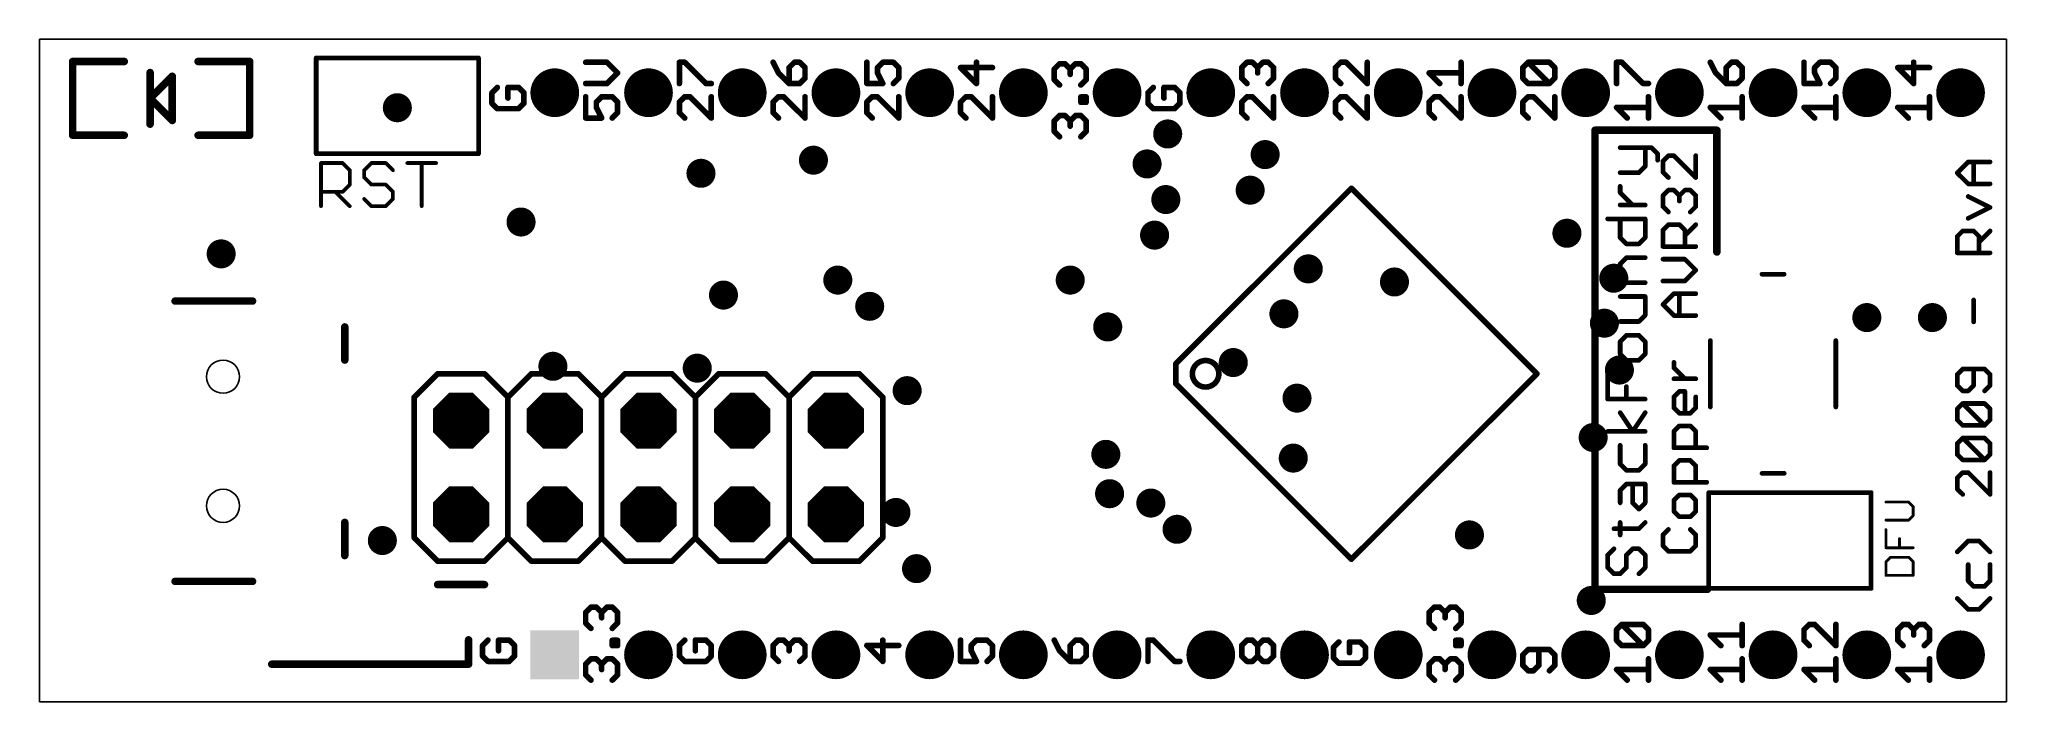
# Model space of a CAD drawing. Extents: x 0 to 2.1, y 0 to 0.71.
import ezdxf

# ---------------------------------------------------------------- set-up
doc = ezdxf.new("R2010")
doc.units = 0
for name, color, linetype in [('17', 82, 'CONTINUOUS'), ('18', 82, 'CONTINUOUS'), ('20', 7, 'CONTINUOUS'), ('21', 253, 'CONTINUOUS')]:
    doc.layers.add(name, color=color, linetype=linetype)

# ---------------------------------------------------------------- blocks, each defined once
blk = doc.blocks.new('SQUAREP')
blk.add_solid([(-0.5, -0.5), (0.5, -0.5), (-0.5, 0.5), (0.5, 0.5)])
blk = doc.blocks.new('ROUNDP')
at = {"const_width": 0.5}
blk.add_lwpolyline([(0, -0.25, 1), (0, 0.25, 1), (0, -0.25)], format="xyb", dxfattribs=at)
blk = doc.blocks.new('RECT')
blk.add_solid([(-0.5, -0.5), (0.5, -0.5), (-0.5, 0.5), (0.5, 0.5)])
blk = doc.blocks.new('OCTAGONP')
at = {"const_width": 0.5}
blk.add_lwpolyline([(-0.25, -0.103553), (-0.25, 0.103553), (-0.103553, 0.25), (0.103553, 0.25), (0.25, 0.103553), (0.25, -0.103553), (0.103553, -0.25), (-0.103553, -0.25), (-0.25, -0.103553), (-0.25, 0.103553)], dxfattribs=at)
blk = doc.blocks.new('ROUNDV')
at = {"const_width": 0.5}
blk.add_lwpolyline([(0, -0.25, 1), (0, 0.25, 1), (0, -0.25)], format="xyb", dxfattribs=at)

msp = doc.modelspace()

# ---------------------------------------------------------------- linework, layer by layer
at = {"layer": '20'}
for p, q in [((2.099213, 0.707008), (0, 0.707008)), ((0, 0.707008), (0, 0)), ((2.099213, 0), (2.099213, 0.707008)), ((0, 0), (2.099213, 0))]:
    msp.add_line(p, q, dxfattribs=at)
for centre in [(0.196, 0.346898), (0.196, 0.209102)]:
    msp.add_circle(centre, 0.017717, dxfattribs=at)
at = {"layer": '21'}
for points, const_width in [([(0.035512, 0.60463), (0.035512, 0.68337)], 0.008), ([(0.035512, 0.68337), (0.09063, 0.68337)], 0.008), ([(0.118189, 0.644), (0.118189, 0.671559)], 0.008), ([(0.224488, 0.68337), (0.16937, 0.68337)], 0.008), ([(0.224488, 0.60463), (0.224488, 0.68337)], 0.008), ([(0.295386, 0.584819), (0.295386, 0.687181)], 0.005), ([(0.295386, 0.687181), (0.468614, 0.687181)], 0.005), ([(0.468614, 0.687181), (0.468614, 0.584819)], 0.005), ([(0.605657, 0.682516), (0.582972, 0.682516)], 0.006), ([(0.617, 0.671173), (0.605657, 0.682516)], 0.006), ([(0.605657, 0.659831), (0.617, 0.671173)], 0.006), ([(0.682972, 0.659831), (0.682972, 0.682516)], 0.006), ([(0.682972, 0.682516), (0.688646, 0.682516)], 0.006), ([(0.688646, 0.682516), (0.711331, 0.659831)], 0.006), ([(0.782972, 0.682516), (0.788646, 0.671173)], 0.006), ([(0.788646, 0.671173), (0.799988, 0.659831)], 0.006), ([(0.805657, 0.682516), (0.799988, 0.676843)], 0.006), ([(0.799988, 0.676843), (0.799988, 0.659831)], 0.006), ([(0.811331, 0.682516), (0.805657, 0.682516)], 0.006), ([(0.817, 0.676843), (0.811331, 0.682516)], 0.006), ([(0.817, 0.6655), (0.817, 0.676843)], 0.006), ([(0.882972, 0.682516), (0.882972, 0.659831)], 0.006), ([(0.894315, 0.676843), (0.899988, 0.682516)], 0.006), ([(0.894315, 0.671173), (0.894315, 0.676843)], 0.006), ([(0.899988, 0.659831), (0.894315, 0.671173)], 0.006), ([(0.899988, 0.682516), (0.911331, 0.682516)], 0.006), ([(0.911331, 0.682516), (0.917, 0.676843)], 0.006), ([(0.917, 0.676843), (0.917, 0.6655)], 0.006), ([(1.017, 0.676843), (0.982972, 0.676843)], 0.006), ([(0.982972, 0.676843), (0.999988, 0.659831)], 0.006), ([(0.999988, 0.659831), (0.999988, 0.682516)], 0.006), ([(1.082972, 0.675256), (1.088646, 0.680929)], 0.006), ([(1.082972, 0.663913), (1.082972, 0.675256)], 0.006), ([(1.088646, 0.680929), (1.094315, 0.680929)], 0.006), ([(1.094315, 0.680929), (1.099988, 0.675256)], 0.006), ([(1.099988, 0.675256), (1.105657, 0.680929)], 0.006), ([(1.099988, 0.675256), (1.099988, 0.669587)], 0.006), ([(1.105657, 0.680929), (1.111331, 0.680929)], 0.006), ([(1.111331, 0.680929), (1.117, 0.675256)], 0.006), ([(1.117, 0.675256), (1.117, 0.663913)], 0.006), ([(1.282972, 0.676843), (1.288646, 0.682516)], 0.006), ([(1.282972, 0.6655), (1.282972, 0.676843)], 0.006), ([(1.288646, 0.682516), (1.294315, 0.682516)], 0.006), ([(1.294315, 0.682516), (1.299988, 0.676843)], 0.006), ([(1.299988, 0.676843), (1.305657, 0.682516)], 0.006), ([(1.299988, 0.676843), (1.299988, 0.671173)], 0.006), ([(1.305657, 0.682516), (1.311331, 0.682516)], 0.006), ([(1.311331, 0.682516), (1.317, 0.676843)], 0.006), ([(1.317, 0.676843), (1.317, 0.6655)], 0.006), ([(1.388646, 0.682516), (1.382972, 0.676843)], 0.006), ([(1.382972, 0.676843), (1.382972, 0.6655)], 0.006), ([(1.394315, 0.682516), (1.388646, 0.682516)], 0.006), ([(1.417, 0.659831), (1.394315, 0.682516)], 0.006), ([(1.417, 0.682516), (1.417, 0.659831)], 0.006), ([(1.494315, 0.659831), (1.482972, 0.671173)], 0.006), ([(1.482972, 0.671173), (1.517, 0.671173)], 0.006), ([(1.517, 0.659831), (1.517, 0.682516)], 0.006), ([(1.582972, 0.676843), (1.588646, 0.682516)], 0.006), ([(1.582972, 0.6655), (1.582972, 0.676843)], 0.006), ([(1.588646, 0.682516), (1.611331, 0.682516)], 0.006), ([(1.611331, 0.659831), (1.588646, 0.682516)], 0.006), ([(1.611331, 0.682516), (1.617, 0.676843)], 0.006), ([(1.617, 0.676843), (1.617, 0.6655)], 0.006), ([(1.682972, 0.659831), (1.682972, 0.682516)], 0.006), ([(1.682972, 0.682516), (1.688646, 0.682516)], 0.006), ([(1.688646, 0.682516), (1.711331, 0.659831)], 0.006), ([(1.782972, 0.682516), (1.788646, 0.671173)], 0.006), ([(1.788646, 0.671173), (1.799988, 0.659831)], 0.006), ([(1.805657, 0.682516), (1.799988, 0.676843)], 0.006), ([(1.799988, 0.676843), (1.799988, 0.659831)], 0.006), ([(1.811331, 0.682516), (1.805657, 0.682516)], 0.006), ([(1.817, 0.676843), (1.811331, 0.682516)], 0.006), ([(1.817, 0.6655), (1.817, 0.676843)], 0.006), ([(1.882972, 0.682516), (1.882972, 0.659831)], 0.006), ([(1.894315, 0.676843), (1.899988, 0.682516)], 0.006), ([(1.894315, 0.671173), (1.894315, 0.676843)], 0.006), ([(1.899988, 0.659831), (1.894315, 0.671173)], 0.006), ([(1.899988, 0.682516), (1.911331, 0.682516)], 0.006), ([(1.911331, 0.682516), (1.917, 0.676843)], 0.006), ([(1.917, 0.676843), (1.917, 0.6655)], 0.006), ([(2.017, 0.676843), (1.982972, 0.676843)], 0.006), ([(1.982972, 0.676843), (1.999988, 0.659831)], 0.006), ([(1.999988, 0.659831), (1.999988, 0.682516)], 0.006), ([(0.141811, 0.667622), (0.118189, 0.644)], 0.008), ([(0.141811, 0.620378), (0.141811, 0.667622)], 0.008), ([(0.488646, 0.655685), (0.482972, 0.650012)], 0.006), ([(0.482972, 0.650012), (0.482972, 0.638669)], 0.006), ([(0.511331, 0.655685), (0.499988, 0.655685)], 0.006), ([(0.499988, 0.655685), (0.499988, 0.644343)], 0.006), ([(0.517, 0.650012), (0.511331, 0.655685)], 0.006), ([(0.517, 0.638669), (0.517, 0.650012)], 0.006), ([(0.582972, 0.659831), (0.605657, 0.659831)], 0.006), ([(0.711331, 0.659831), (0.717, 0.659831)], 0.006), ([(0.799988, 0.659831), (0.811331, 0.659831)], 0.006), ([(0.811331, 0.659831), (0.817, 0.6655)], 0.006), ([(0.882972, 0.659831), (0.899988, 0.659831)], 0.006), ([(0.917, 0.6655), (0.911331, 0.659831)], 0.006), ([(1.088646, 0.658244), (1.082972, 0.663913)], 0.006), ([(1.117, 0.663913), (1.111331, 0.658244)], 0.006), ([(1.188646, 0.655685), (1.182972, 0.650012)], 0.006), ([(1.182972, 0.650012), (1.182972, 0.638669)], 0.006), ([(1.211331, 0.655685), (1.199988, 0.655685)], 0.006), ([(1.199988, 0.655685), (1.199988, 0.644343)], 0.006), ([(1.217, 0.650012), (1.211331, 0.655685)], 0.006), ([(1.217, 0.638669), (1.217, 0.650012)], 0.006), ([(1.288646, 0.659831), (1.282972, 0.6655)], 0.006), ([(1.317, 0.6655), (1.311331, 0.659831)], 0.006), ([(1.382972, 0.6655), (1.388646, 0.659831)], 0.006), ([(1.588646, 0.659831), (1.582972, 0.6655)], 0.006), ([(1.611331, 0.659831), (1.588646, 0.659831)], 0.006), ([(1.617, 0.6655), (1.611331, 0.659831)], 0.006), ([(1.711331, 0.659831), (1.717, 0.659831)], 0.006), ([(1.799988, 0.659831), (1.811331, 0.659831)], 0.006), ([(1.811331, 0.659831), (1.817, 0.6655)], 0.006), ([(1.882972, 0.659831), (1.899988, 0.659831)], 0.006), ([(1.917, 0.6655), (1.911331, 0.659831)], 0.006), ([(0.118189, 0.616441), (0.118189, 0.644)], 0.008), ([(0.118189, 0.644), (0.141811, 0.620378)], 0.008), ([(0.482972, 0.638669), (0.488646, 0.633)], 0.006), ([(0.488646, 0.633), (0.511331, 0.633)], 0.006), ([(0.511331, 0.633), (0.517, 0.638669)], 0.006), ([(0.582972, 0.645685), (0.582972, 0.623)], 0.006), ([(0.594315, 0.640012), (0.599988, 0.645685)], 0.006), ([(0.594315, 0.634343), (0.594315, 0.640012)], 0.006), ([(0.599988, 0.623), (0.594315, 0.634343)], 0.006), ([(0.599988, 0.645685), (0.611331, 0.645685)], 0.006), ([(0.611331, 0.645685), (0.617, 0.640012)], 0.006), ([(0.617, 0.628669), (0.611331, 0.623)], 0.006), ([(0.617, 0.640012), (0.617, 0.628669)], 0.006), ([(0.688646, 0.645685), (0.682972, 0.640012)], 0.006), ([(0.682972, 0.640012), (0.682972, 0.628669)], 0.006), ([(0.682972, 0.628669), (0.688646, 0.623)], 0.006), ([(0.694315, 0.645685), (0.688646, 0.645685)], 0.006), ([(0.717, 0.623), (0.694315, 0.645685)], 0.006), ([(0.717, 0.645685), (0.717, 0.623)], 0.006), ([(0.788646, 0.645685), (0.782972, 0.640012)], 0.006), ([(0.782972, 0.640012), (0.782972, 0.628669)], 0.006), ([(0.782972, 0.628669), (0.788646, 0.623)], 0.006), ([(0.794315, 0.645685), (0.788646, 0.645685)], 0.006), ([(0.817, 0.623), (0.794315, 0.645685)], 0.006), ([(0.817, 0.645685), (0.817, 0.623)], 0.006), ([(0.888646, 0.645685), (0.882972, 0.640012)], 0.006), ([(0.882972, 0.640012), (0.882972, 0.628669)], 0.006), ([(0.882972, 0.628669), (0.888646, 0.623)], 0.006), ([(0.894315, 0.645685), (0.888646, 0.645685)], 0.006), ([(0.917, 0.623), (0.894315, 0.645685)], 0.006), ([(0.917, 0.645685), (0.917, 0.623)], 0.006), ([(0.988646, 0.645685), (0.982972, 0.640012)], 0.006), ([(0.982972, 0.640012), (0.982972, 0.628669)], 0.006), ([(0.982972, 0.628669), (0.988646, 0.623)], 0.006), ([(0.994315, 0.645685), (0.988646, 0.645685)], 0.006), ([(1.017, 0.623), (0.994315, 0.645685)], 0.006), ([(1.017, 0.645685), (1.017, 0.623)], 0.006), ([(1.111331, 0.639831), (1.111331, 0.6455)], 0.006), ([(1.111331, 0.6455), (1.117, 0.6455)], 0.006), ([(1.117, 0.639831), (1.111331, 0.639831)], 0.006), ([(1.117, 0.6455), (1.117, 0.639831)], 0.006), ([(1.182972, 0.638669), (1.188646, 0.633)], 0.006), ([(1.188646, 0.633), (1.211331, 0.633)], 0.006), ([(1.211331, 0.633), (1.217, 0.638669)], 0.006), ([(1.288646, 0.645685), (1.282972, 0.640012)], 0.006), ([(1.282972, 0.640012), (1.282972, 0.628669)], 0.006), ([(1.282972, 0.628669), (1.288646, 0.623)], 0.006), ([(1.294315, 0.645685), (1.288646, 0.645685)], 0.006), ([(1.317, 0.623), (1.294315, 0.645685)], 0.006), ([(1.317, 0.645685), (1.317, 0.623)], 0.006), ([(1.388646, 0.645685), (1.382972, 0.640012)], 0.006), ([(1.382972, 0.640012), (1.382972, 0.628669)], 0.006), ([(1.382972, 0.628669), (1.388646, 0.623)], 0.006), ([(1.394315, 0.645685), (1.388646, 0.645685)], 0.006), ([(1.417, 0.623), (1.394315, 0.645685)], 0.006), ([(1.417, 0.645685), (1.417, 0.623)], 0.006), ([(1.488646, 0.645685), (1.482972, 0.640012)], 0.006), ([(1.482972, 0.640012), (1.482972, 0.628669)], 0.006), ([(1.482972, 0.628669), (1.488646, 0.623)], 0.006), ([(1.494315, 0.645685), (1.488646, 0.645685)], 0.006), ([(1.517, 0.623), (1.494315, 0.645685)], 0.006), ([(1.517, 0.645685), (1.517, 0.623)], 0.006), ([(1.588646, 0.645685), (1.582972, 0.640012)], 0.006), ([(1.582972, 0.640012), (1.582972, 0.628669)], 0.006), ([(1.582972, 0.628669), (1.588646, 0.623)], 0.006), ([(1.594315, 0.645685), (1.588646, 0.645685)], 0.006), ([(1.617, 0.623), (1.594315, 0.645685)], 0.006), ([(1.617, 0.645685), (1.617, 0.623)], 0.006), ([(1.694315, 0.623), (1.682972, 0.634343)], 0.006), ([(1.682972, 0.634343), (1.717, 0.634343)], 0.006), ([(1.717, 0.623), (1.717, 0.645685)], 0.006), ([(1.794315, 0.623), (1.782972, 0.634343)], 0.006), ([(1.782972, 0.634343), (1.817, 0.634343)], 0.006), ([(1.817, 0.623), (1.817, 0.645685)], 0.006), ([(1.894315, 0.623), (1.882972, 0.634343)], 0.006), ([(1.882972, 0.634343), (1.917, 0.634343)], 0.006), ([(1.917, 0.623), (1.917, 0.645685)], 0.006), ([(1.994315, 0.623), (1.982972, 0.634343)], 0.006), ([(1.982972, 0.634343), (2.017, 0.634343)], 0.006), ([(2.017, 0.623), (2.017, 0.645685)], 0.006), ([(0.582972, 0.623), (0.599988, 0.623)], 0.006), ([(1.082972, 0.620012), (1.088646, 0.625685)], 0.006), ([(1.082972, 0.608669), (1.082972, 0.620012)], 0.006), ([(1.088646, 0.603), (1.082972, 0.608669)], 0.006), ([(1.088646, 0.625685), (1.094315, 0.625685)], 0.006), ([(1.094315, 0.625685), (1.099988, 0.620012)], 0.006), ([(1.099988, 0.620012), (1.105657, 0.625685)], 0.006), ([(1.099988, 0.620012), (1.099988, 0.614343)], 0.006), ([(1.105657, 0.625685), (1.111331, 0.625685)], 0.006), ([(1.111331, 0.625685), (1.117, 0.620012)], 0.006), ([(1.117, 0.608669), (1.111331, 0.603)], 0.006), ([(1.117, 0.620012), (1.117, 0.608669)], 0.006), ([(1.66, 0.12), (1.66, 0.61)], 0.008), ([(1.66, 0.61), (1.79, 0.61)], 0.008), ([(1.79, 0.61), (1.79, 0.48)], 0.008), ([(0.09063, 0.60463), (0.035512, 0.60463)], 0.008), ([(0.16937, 0.60463), (0.224488, 0.60463)], 0.008), ([(1.686811, 0.591331), (1.720169, 0.591331)], 0.005), ([(1.7135, 0.571311), (1.7135, 0.591331)], 0.005), ([(1.720169, 0.591331), (1.726843, 0.584657)], 0.005), ([(0.468614, 0.584819), (0.295386, 0.584819)], 0.005), ([(0.300563, 0.528945), (0.300563, 0.57498)], 0.004), ([(0.300563, 0.57498), (0.323579, 0.57498)], 0.004), ([(0.323579, 0.57498), (0.331252, 0.567307)], 0.004), ([(0.331252, 0.567307), (0.331252, 0.551961)], 0.004), ([(0.354268, 0.57498), (0.346598, 0.567307)], 0.004), ([(0.346598, 0.567307), (0.346598, 0.559634)], 0.004), ([(0.369614, 0.57498), (0.354268, 0.57498)], 0.004), ([(0.377287, 0.567307), (0.369614, 0.57498)], 0.004), ([(0.392634, 0.57498), (0.423323, 0.57498)], 0.004), ([(0.407976, 0.528945), (0.407976, 0.57498)], 0.004), ([(1.686811, 0.564642), (1.706831, 0.564642)], 0.005), ([(1.706831, 0.564642), (1.7135, 0.571311)], 0.005), ([(1.726843, 0.584657), (1.726843, 0.577984)], 0.005), ([(1.738311, 0.582846), (1.732472, 0.577008)], 0.005), ([(1.732472, 0.577008), (1.732472, 0.565331)], 0.005), ([(1.732472, 0.565331), (1.738311, 0.559496)], 0.005), ([(1.74415, 0.582846), (1.738311, 0.582846)], 0.005), ([(1.7675, 0.559496), (1.74415, 0.582846)], 0.005), ([(1.7675, 0.582846), (1.7675, 0.559496)], 0.005), ([(2.046472, 0.564413), (2.05815, 0.576091)], 0.005), ([(2.05815, 0.55274), (2.046472, 0.564413)], 0.005), ([(2.05815, 0.576091), (2.0815, 0.576091)], 0.005), ([(2.063988, 0.55274), (2.063988, 0.576091)], 0.005), ([(0.323579, 0.544287), (0.300563, 0.544287)], 0.004), ([(0.315906, 0.544287), (0.331252, 0.528945)], 0.004), ([(0.331252, 0.551961), (0.323579, 0.544287)], 0.004), ([(0.346598, 0.559634), (0.354268, 0.551961)], 0.004), ([(0.354268, 0.551961), (0.369614, 0.551961)], 0.004), ([(0.369614, 0.551961), (0.377287, 0.544287)], 0.004), ([(0.377287, 0.544287), (0.377287, 0.536614)], 0.004), ([(1.212614, 0.360606), (1.4, 0.547988)], 0.006), ([(1.4, 0.547988), (1.597988, 0.349996)], 0.006), ([(1.686811, 0.543457), (1.686811, 0.55013)], 0.005), ([(1.700157, 0.530114), (1.686811, 0.543457)], 0.005), ([(1.732472, 0.540177), (1.738311, 0.546016)], 0.005), ([(1.738311, 0.546016), (1.74415, 0.546016)], 0.005), ([(1.74415, 0.546016), (1.749988, 0.540177)], 0.005), ([(1.749988, 0.540177), (1.755827, 0.546016)], 0.005), ([(1.755827, 0.546016), (1.761665, 0.546016)], 0.005), ([(1.761665, 0.546016), (1.7675, 0.540177)], 0.005), ([(2.0815, 0.55274), (2.05815, 0.55274)], 0.005), ([(0.354268, 0.528945), (0.346598, 0.536614)], 0.004), ([(0.369614, 0.528945), (0.354268, 0.528945)], 0.004), ([(0.377287, 0.536614), (0.369614, 0.528945)], 0.004), ([(1.7135, 0.530114), (1.686811, 0.530114)], 0.005), ([(1.732472, 0.5285), (1.732472, 0.540177)], 0.005), ([(1.738311, 0.522665), (1.732472, 0.5285)], 0.005), ([(1.749988, 0.540177), (1.749988, 0.534339)], 0.005), ([(1.7675, 0.5285), (1.761665, 0.522665)], 0.005), ([(1.7675, 0.540177), (1.7675, 0.5285)], 0.005), ([(2.0815, 0.527583), (2.05815, 0.53926)], 0.005), ([(2.05815, 0.515909), (2.0815, 0.527583)], 0.005), ([(1.673469, 0.51537), (1.7135, 0.51537)], 0.005), ([(1.686811, 0.49535), (1.686811, 0.51537)], 0.005), ([(1.7135, 0.51537), (1.7135, 0.49535)], 0.005), ([(1.732472, 0.503346), (1.738311, 0.509185)], 0.005), ([(1.732472, 0.485835), (1.732472, 0.503346)], 0.005), ([(1.738311, 0.509185), (1.749988, 0.509185)], 0.005), ([(1.749988, 0.509185), (1.755827, 0.503346)], 0.005), ([(1.755827, 0.497508), (1.7675, 0.509185)], 0.005), ([(1.755827, 0.503346), (1.755827, 0.485835)], 0.005), ([(2.046472, 0.496591), (2.052311, 0.502429)], 0.005), ([(2.052311, 0.502429), (2.063988, 0.502429)], 0.005), ([(2.063988, 0.502429), (2.069827, 0.496591)], 0.005), ([(2.069827, 0.490752), (2.0815, 0.502429)], 0.005), ([(1.693484, 0.488681), (1.686811, 0.49535)], 0.005), ([(1.706831, 0.488681), (1.693484, 0.488681)], 0.005), ([(1.7135, 0.49535), (1.706831, 0.488681)], 0.005), ([(1.7675, 0.485835), (1.732472, 0.485835)], 0.005), ([(2.046472, 0.479079), (2.046472, 0.496591)], 0.005), ([(2.069827, 0.496591), (2.069827, 0.479079)], 0.005), ([(1.686811, 0.467264), (1.693484, 0.473937)], 0.005), ([(1.686811, 0.447248), (1.686811, 0.467264)], 0.005), ([(1.693484, 0.473937), (1.7135, 0.473937)], 0.005), ([(1.755827, 0.472354), (1.732472, 0.472354)], 0.005), ([(1.7675, 0.460677), (1.755827, 0.472354)], 0.005), ([(1.755827, 0.449004), (1.7675, 0.460677)], 0.005), ([(2.0815, 0.479079), (2.046472, 0.479079)], 0.005), ([(1.7135, 0.447248), (1.686811, 0.447248)], 0.005), ([(1.732472, 0.449004), (1.755827, 0.449004)], 0.005), ([(1.861811, 0.456299), (1.838189, 0.456299)], 0.005), ([(0.144819, 0.427606), (0.227496, 0.427606)], 0.008), ([(1.7135, 0.432504), (1.686811, 0.432504)], 0.005), ([(1.7135, 0.412484), (1.7135, 0.432504)], 0.005), ([(1.732472, 0.423846), (1.74415, 0.435524)], 0.005), ([(1.74415, 0.412173), (1.732472, 0.423846)], 0.005), ([(1.74415, 0.435524), (1.7675, 0.435524)], 0.005), ([(1.749988, 0.412173), (1.749988, 0.435524)], 0.005), ([(2.063988, 0.405417), (2.063988, 0.428768)], 0.005), ([(0.325921, 0.400047), (0.325921, 0.364614)], 0.008), ([(1.686811, 0.405815), (1.706831, 0.405815)], 0.005), ([(1.706831, 0.405815), (1.7135, 0.412484)], 0.005), ([(1.7675, 0.412173), (1.74415, 0.412173)], 0.005), ([(1.693484, 0.391071), (1.686811, 0.384398)], 0.005), ([(1.686811, 0.384398), (1.686811, 0.371051)], 0.005), ([(1.706831, 0.391071), (1.693484, 0.391071)], 0.005), ([(1.7135, 0.384398), (1.706831, 0.391071)], 0.005), ([(1.7135, 0.371051), (1.7135, 0.384398)], 0.005), ([(1.783071, 0.385433), (1.783071, 0.314567)], 0.005), ([(1.916929, 0.314567), (1.916929, 0.385433)], 0.005), ([(1.212614, 0.33939), (1.212614, 0.360606)], 0.006), ([(1.686811, 0.371051), (1.693484, 0.364382)], 0.005), ([(1.693484, 0.364382), (1.706831, 0.364382)], 0.005), ([(1.706831, 0.364382), (1.7135, 0.371051)], 0.005), ([(1.74415, 0.356327), (1.74415, 0.362165)], 0.005), ([(1.755827, 0.344654), (1.74415, 0.356327)], 0.005), ([(2.052311, 0.355106), (2.046472, 0.349268)], 0.005), ([(2.075665, 0.355106), (2.052311, 0.355106)], 0.005), ([(2.063988, 0.337591), (2.063988, 0.355106)], 0.005), ([(2.0815, 0.349268), (2.075665, 0.355106)], 0.005), ([(0.4, 0.325), (0.425, 0.35)], 0.006), ([(0.425, 0.35), (0.475, 0.35)], 0.006), ([(0.475, 0.35), (0.5, 0.325)], 0.006), ([(0.5, 0.325), (0.525, 0.35)], 0.006), ([(0.525, 0.35), (0.575, 0.35)], 0.006), ([(0.575, 0.35), (0.6, 0.325)], 0.006), ([(0.6, 0.325), (0.625, 0.35)], 0.006), ([(0.625, 0.35), (0.675, 0.35)], 0.006), ([(0.675, 0.35), (0.7, 0.325)], 0.006), ([(0.7, 0.325), (0.725, 0.35)], 0.006), ([(0.725, 0.35), (0.775, 0.35)], 0.006), ([(0.775, 0.35), (0.8, 0.325)], 0.006), ([(0.8, 0.325), (0.825, 0.35)], 0.006), ([(0.825, 0.35), (0.875, 0.35)], 0.006), ([(0.875, 0.35), (0.9, 0.325)], 0.006), ([(1.399996, 0.152008), (1.212614, 0.33939)], 0.006), ([(1.597988, 0.349996), (1.399996, 0.152008)], 0.006), ([(1.673469, 0.322949), (1.673469, 0.349638)], 0.005), ([(1.693484, 0.322949), (1.693484, 0.336291)], 0.005), ([(1.7675, 0.344654), (1.74415, 0.344654)], 0.005), ([(2.046472, 0.349268), (2.046472, 0.337591)], 0.005), ([(2.046472, 0.337591), (2.052311, 0.331756)], 0.005), ([(2.05815, 0.331756), (2.063988, 0.337591)], 0.005), ([(2.075665, 0.331756), (2.0815, 0.337591)], 0.005), ([(2.0815, 0.337591), (2.0815, 0.349268)], 0.005), ([(0.4, 0.175), (0.4, 0.325)], 0.006), ([(0.5, 0.325), (0.5, 0.175)], 0.006), ([(0.6, 0.325), (0.6, 0.175)], 0.006), ([(0.7, 0.325), (0.7, 0.175)], 0.006), ([(0.8, 0.325), (0.8, 0.175)], 0.006), ([(0.9, 0.325), (0.9, 0.175)], 0.006), ([(1.7135, 0.322949), (1.673469, 0.322949)], 0.005), ([(1.74415, 0.325335), (1.749988, 0.331173)], 0.005), ([(1.74415, 0.313657), (1.74415, 0.325335)], 0.005), ([(1.749988, 0.307823), (1.74415, 0.313657)], 0.005), ([(1.749988, 0.331173), (1.755827, 0.331173)], 0.005), ([(1.755827, 0.331173), (1.755827, 0.307823)], 0.005), ([(1.7675, 0.313657), (1.761665, 0.307823)], 0.005), ([(1.7675, 0.325335), (1.7675, 0.313657)], 0.005), ([(2.046472, 0.312437), (2.052311, 0.318276)], 0.005), ([(2.046472, 0.30076), (2.046472, 0.312437)], 0.005), ([(2.052311, 0.331756), (2.05815, 0.331756)], 0.005), ([(2.052311, 0.318276), (2.075665, 0.318276)], 0.005), ([(2.075665, 0.294925), (2.052311, 0.318276)], 0.005), ([(2.075665, 0.318276), (2.0815, 0.312437)], 0.005), ([(2.0815, 0.312437), (2.0815, 0.30076)], 0.005), ([(1.700157, 0.288421), (1.686811, 0.308437)], 0.005), ([(1.7135, 0.308437), (1.700157, 0.288421)], 0.005), ([(1.74415, 0.288504), (1.749988, 0.294343)], 0.005), ([(1.761665, 0.307823), (1.749988, 0.307823)], 0.005), ([(1.749988, 0.294343), (1.761665, 0.294343)], 0.005), ([(1.761665, 0.294343), (1.7675, 0.288504)], 0.005), ([(2.052311, 0.294925), (2.046472, 0.30076)], 0.005), ([(2.075665, 0.294925), (2.052311, 0.294925)], 0.005), ([(2.0815, 0.30076), (2.075665, 0.294925)], 0.005), ([(1.7135, 0.288421), (1.673469, 0.288421)], 0.005), ([(1.686811, 0.273677), (1.686811, 0.253657)], 0.005), ([(1.7135, 0.253657), (1.7135, 0.273677)], 0.005), ([(1.74415, 0.270992), (1.74415, 0.288504)], 0.005), ([(1.779173, 0.270992), (1.74415, 0.270992)], 0.005), ([(1.7675, 0.288504), (1.7675, 0.270992)], 0.005), ([(2.046472, 0.275606), (2.052311, 0.281445)], 0.005), ([(2.046472, 0.263929), (2.046472, 0.275606)], 0.005), ([(2.052311, 0.281445), (2.075665, 0.281445)], 0.005), ([(2.075665, 0.258094), (2.052311, 0.281445)], 0.005), ([(2.075665, 0.281445), (2.0815, 0.275606)], 0.005), ([(2.0815, 0.275606), (2.0815, 0.263929)], 0.005), ([(1.686811, 0.253657), (1.693484, 0.246988)], 0.005), ([(1.706831, 0.246988), (1.7135, 0.253657)], 0.005), ([(1.74415, 0.251673), (1.749988, 0.257512)], 0.005), ([(1.74415, 0.234161), (1.74415, 0.251673)], 0.005), ([(1.749988, 0.257512), (1.761665, 0.257512)], 0.005), ([(1.761665, 0.257512), (1.7675, 0.251673)], 0.005), ([(1.7675, 0.251673), (1.7675, 0.234161)], 0.005), ([(2.052311, 0.258094), (2.046472, 0.263929)], 0.005), ([(2.075665, 0.258094), (2.052311, 0.258094)], 0.005), ([(2.0815, 0.263929), (2.075665, 0.258094)], 0.005), ([(1.686811, 0.225571), (1.693484, 0.232244)], 0.005), ([(1.693484, 0.246988), (1.706831, 0.246988)], 0.005), ([(1.693484, 0.232244), (1.7135, 0.232244)], 0.005), ([(1.700157, 0.212224), (1.700157, 0.232244)], 0.005), ([(1.7135, 0.232244), (1.7135, 0.212224)], 0.005), ([(1.779173, 0.234161), (1.74415, 0.234161)], 0.005), ([(1.838189, 0.243701), (1.861811, 0.243701)], 0.005), ([(2.052311, 0.244614), (2.046472, 0.238776)], 0.005), ([(2.046472, 0.238776), (2.046472, 0.227098)], 0.005), ([(2.05815, 0.244614), (2.052311, 0.244614)], 0.005), ([(2.0815, 0.221264), (2.05815, 0.244614)], 0.005), ([(2.0815, 0.244614), (2.0815, 0.221264)], 0.005), ([(1.686811, 0.212224), (1.686811, 0.225571)], 0.005), ([(1.706831, 0.205555), (1.700157, 0.212224)], 0.005), ([(1.7135, 0.212224), (1.706831, 0.205555)], 0.005), ([(1.749988, 0.220681), (1.74415, 0.214843)], 0.005), ([(1.74415, 0.214843), (1.74415, 0.203165)], 0.005), ([(1.761665, 0.220681), (1.749988, 0.220681)], 0.005), ([(1.7675, 0.214843), (1.761665, 0.220681)], 0.005), ([(1.7675, 0.203165), (1.7675, 0.214843)], 0.005), ([(1.781386, 0.223181), (1.954614, 0.223181)], 0.005), ([(1.781386, 0.120819), (1.781386, 0.223181)], 0.005), ([(1.954614, 0.223181), (1.954614, 0.120819)], 0.005), ([(1.99461, 0.213098), (1.970421, 0.213098)], 0.003), ([(1.999445, 0.208264), (1.99461, 0.213098)], 0.003), ([(2.046472, 0.227098), (2.052311, 0.221264)], 0.005), ([(0.325921, 0.191386), (0.325921, 0.155953)], 0.008), ([(1.686811, 0.177933), (1.686811, 0.191276)], 0.005), ([(1.706831, 0.184602), (1.7135, 0.191276)], 0.005), ([(1.74415, 0.203165), (1.749988, 0.197331)], 0.005), ([(1.749988, 0.197331), (1.761665, 0.197331)], 0.005), ([(1.761665, 0.197331), (1.7675, 0.203165)], 0.005), ([(1.970421, 0.193752), (1.99461, 0.193752)], 0.003), ([(1.99461, 0.193752), (1.999445, 0.198587)], 0.003), ([(1.999445, 0.198587), (1.999445, 0.208264)], 0.003), ([(0.4, 0.175), (0.425, 0.15)], 0.006), ([(0.475, 0.15), (0.5, 0.175)], 0.006), ([(0.5, 0.175), (0.525, 0.15)], 0.006), ([(0.575, 0.15), (0.6, 0.175)], 0.006), ([(0.6, 0.175), (0.625, 0.15)], 0.006), ([(0.675, 0.15), (0.7, 0.175)], 0.006), ([(0.7, 0.175), (0.725, 0.15)], 0.006), ([(0.775, 0.15), (0.8, 0.175)], 0.006), ([(0.8, 0.175), (0.825, 0.15)], 0.006), ([(0.875, 0.15), (0.9, 0.175)], 0.006), ([(1.680142, 0.184602), (1.706831, 0.184602)], 0.005), ([(1.738311, 0.18385), (1.732472, 0.178012)], 0.005), ([(1.732472, 0.178012), (1.732472, 0.166335)], 0.005), ([(1.732472, 0.166335), (1.738311, 0.1605)], 0.005), ([(1.7675, 0.178012), (1.761665, 0.18385)], 0.005), ([(1.761665, 0.1605), (1.7675, 0.166335)], 0.005), ([(1.7675, 0.166335), (1.7675, 0.178012)], 0.005), ([(1.970421, 0.164287), (1.970421, 0.183634)], 0.003), ([(1.984933, 0.164287), (1.984933, 0.173961)], 0.003), ([(2.05815, 0.171555), (2.046472, 0.159882)], 0.005), ([(2.069827, 0.171555), (2.05815, 0.171555)], 0.005), ([(2.0815, 0.159882), (2.069827, 0.171555)], 0.005), ([(0.425, 0.15), (0.475, 0.15)], 0.006), ([(0.525, 0.15), (0.575, 0.15)], 0.006), ([(0.625, 0.15), (0.675, 0.15)], 0.006), ([(0.725, 0.15), (0.775, 0.15)], 0.006), ([(0.825, 0.15), (0.875, 0.15)], 0.006), ([(1.680142, 0.163189), (1.673469, 0.156516)], 0.005), ([(1.673469, 0.156516), (1.673469, 0.143169)], 0.005), ([(1.693484, 0.156516), (1.700157, 0.163189)], 0.005), ([(1.693484, 0.143169), (1.693484, 0.156516)], 0.005), ([(1.700157, 0.163189), (1.706831, 0.163189)], 0.005), ([(1.706831, 0.163189), (1.7135, 0.156516)], 0.005), ([(1.7135, 0.156516), (1.7135, 0.143169)], 0.005), ([(1.738311, 0.1605), (1.761665, 0.1605)], 0.005), ([(1.999445, 0.164287), (1.970421, 0.164287)], 0.003), ([(1.97526, 0.154169), (1.970421, 0.149335)], 0.003), ([(1.970421, 0.149335), (1.970421, 0.134823)], 0.003), ([(1.99461, 0.154169), (1.97526, 0.154169)], 0.003), ([(1.999445, 0.149335), (1.99461, 0.154169)], 0.003), ([(1.999445, 0.134823), (1.999445, 0.149335)], 0.003), ([(2.05815, 0.146402), (2.05815, 0.128886)], 0.005), ([(2.0815, 0.128886), (2.0815, 0.146402)], 0.005), ([(0.227496, 0.128394), (0.144819, 0.128394)], 0.008), ([(0.425, 0.125), (0.475, 0.125)], 0.008), ([(1.673469, 0.143169), (1.680142, 0.1365)], 0.005), ([(1.680142, 0.1365), (1.686811, 0.1365)], 0.005), ([(1.686811, 0.1365), (1.693484, 0.143169)], 0.005), ([(1.7135, 0.143169), (1.706831, 0.1365)], 0.005), ([(1.970421, 0.134823), (1.999445, 0.134823)], 0.003), ([(2.05815, 0.128886), (2.063988, 0.123051)], 0.005), ([(2.075665, 0.123051), (2.0815, 0.128886)], 0.005), ([(1.78, 0.12), (1.66, 0.12)], 0.008), ([(1.954614, 0.120819), (1.781386, 0.120819)], 0.005), ([(2.05815, 0.0985), (2.046472, 0.110173)], 0.005), ([(2.063988, 0.123051), (2.075665, 0.123051)], 0.005), ([(2.0815, 0.110173), (2.069827, 0.0985)], 0.005), ([(0.582972, 0.095256), (0.588646, 0.100929)], 0.006), ([(0.582972, 0.083913), (0.582972, 0.095256)], 0.006), ([(0.588646, 0.078244), (0.582972, 0.083913)], 0.006), ([(0.588646, 0.100929), (0.594315, 0.100929)], 0.006), ([(0.594315, 0.100929), (0.599988, 0.095256)], 0.006), ([(0.599988, 0.095256), (0.605657, 0.100929)], 0.006), ([(0.599988, 0.095256), (0.599988, 0.089587)], 0.006), ([(0.605657, 0.100929), (0.611331, 0.100929)], 0.006), ([(0.611331, 0.100929), (0.617, 0.095256)], 0.006), ([(0.617, 0.083913), (0.611331, 0.078244)], 0.006), ([(0.617, 0.095256), (0.617, 0.083913)], 0.006), ([(1.482972, 0.095256), (1.488646, 0.100929)], 0.006), ([(1.482972, 0.083913), (1.482972, 0.095256)], 0.006), ([(1.488646, 0.078244), (1.482972, 0.083913)], 0.006), ([(1.488646, 0.100929), (1.494315, 0.100929)], 0.006), ([(1.494315, 0.100929), (1.499988, 0.095256)], 0.006), ([(1.499988, 0.095256), (1.505657, 0.100929)], 0.006), ([(1.499988, 0.095256), (1.499988, 0.089587)], 0.006), ([(1.505657, 0.100929), (1.511331, 0.100929)], 0.006), ([(1.511331, 0.100929), (1.517, 0.095256)], 0.006), ([(1.517, 0.083913), (1.511331, 0.078244)], 0.006), ([(1.517, 0.095256), (1.517, 0.083913)], 0.006), ([(1.682972, 0.076843), (1.688646, 0.082516)], 0.006), ([(1.688646, 0.082516), (1.711331, 0.082516)], 0.006), ([(1.711331, 0.059831), (1.688646, 0.082516)], 0.006), ([(1.711331, 0.082516), (1.717, 0.076843)], 0.006), ([(1.817, 0.059831), (1.817, 0.082516)], 0.006), ([(1.888646, 0.082516), (1.882972, 0.076843)], 0.006), ([(1.894315, 0.082516), (1.888646, 0.082516)], 0.006), ([(1.917, 0.059831), (1.894315, 0.082516)], 0.006), ([(1.917, 0.082516), (1.917, 0.059831)], 0.006), ([(1.982972, 0.076843), (1.988646, 0.082516)], 0.006), ([(1.988646, 0.082516), (1.994315, 0.082516)], 0.006), ([(1.994315, 0.082516), (1.999988, 0.076843)], 0.006), ([(1.999988, 0.076843), (2.005657, 0.082516)], 0.006), ([(2.005657, 0.082516), (2.011331, 0.082516)], 0.006), ([(2.011331, 0.082516), (2.017, 0.076843)], 0.006), ([(2.069827, 0.0985), (2.05815, 0.0985)], 0.005), ([(0.458, 0.04), (0.458, 0.066)], 0.008), ([(0.478646, 0.065685), (0.472972, 0.060012)], 0.006), ([(0.472972, 0.060012), (0.472972, 0.048669)], 0.006), ([(0.501331, 0.065685), (0.489988, 0.065685)], 0.006), ([(0.489988, 0.065685), (0.489988, 0.054343)], 0.006), ([(0.507, 0.060012), (0.501331, 0.065685)], 0.006), ([(0.507, 0.048669), (0.507, 0.060012)], 0.006), ([(0.611331, 0.059831), (0.611331, 0.0655)], 0.006), ([(0.611331, 0.0655), (0.617, 0.0655)], 0.006), ([(0.617, 0.0655), (0.617, 0.059831)], 0.006), ([(0.688646, 0.065685), (0.682972, 0.060012)], 0.006), ([(0.682972, 0.060012), (0.682972, 0.048669)], 0.006), ([(0.711331, 0.065685), (0.699988, 0.065685)], 0.006), ([(0.699988, 0.065685), (0.699988, 0.054343)], 0.006), ([(0.717, 0.060012), (0.711331, 0.065685)], 0.006), ([(0.717, 0.048669), (0.717, 0.060012)], 0.006), ([(0.782972, 0.060012), (0.788646, 0.065685)], 0.006), ([(0.782972, 0.048669), (0.782972, 0.060012)], 0.006), ([(0.788646, 0.065685), (0.794315, 0.065685)], 0.006), ([(0.794315, 0.065685), (0.799988, 0.060012)], 0.006), ([(0.799988, 0.060012), (0.805657, 0.065685)], 0.006), ([(0.799988, 0.060012), (0.799988, 0.054343)], 0.006), ([(0.805657, 0.065685), (0.811331, 0.065685)], 0.006), ([(0.811331, 0.065685), (0.817, 0.060012)], 0.006), ([(0.817, 0.060012), (0.817, 0.048669)], 0.006), ([(0.917, 0.060012), (0.882972, 0.060012)], 0.006), ([(0.882972, 0.060012), (0.899988, 0.043)], 0.006), ([(0.899988, 0.043), (0.899988, 0.065685)], 0.006), ([(0.982972, 0.065685), (0.982972, 0.043)], 0.006), ([(0.994315, 0.060012), (0.999988, 0.065685)], 0.006), ([(0.994315, 0.054343), (0.994315, 0.060012)], 0.006), ([(0.999988, 0.065685), (1.011331, 0.065685)], 0.006), ([(1.011331, 0.065685), (1.017, 0.060012)], 0.006), ([(1.017, 0.060012), (1.017, 0.048669)], 0.006), ([(1.082972, 0.065685), (1.088646, 0.054343)], 0.006), ([(1.105657, 0.065685), (1.099988, 0.060012)], 0.006), ([(1.099988, 0.060012), (1.099988, 0.043)], 0.006), ([(1.111331, 0.065685), (1.105657, 0.065685)], 0.006), ([(1.117, 0.060012), (1.111331, 0.065685)], 0.006), ([(1.117, 0.048669), (1.117, 0.060012)], 0.006), ([(1.182972, 0.043), (1.182972, 0.065685)], 0.006), ([(1.182972, 0.065685), (1.188646, 0.065685)], 0.006), ([(1.188646, 0.065685), (1.211331, 0.043)], 0.006), ([(1.282972, 0.060012), (1.288646, 0.065685)], 0.006), ([(1.282972, 0.048669), (1.282972, 0.060012)], 0.006), ([(1.288646, 0.065685), (1.294315, 0.065685)], 0.006), ([(1.294315, 0.065685), (1.299988, 0.060012)], 0.006), ([(1.299988, 0.060012), (1.305657, 0.065685)], 0.006), ([(1.299988, 0.048669), (1.299988, 0.060012)], 0.006), ([(1.305657, 0.065685), (1.311331, 0.065685)], 0.006), ([(1.311331, 0.065685), (1.317, 0.060012)], 0.006), ([(1.317, 0.060012), (1.317, 0.048669)], 0.006), ([(1.386646, 0.063685), (1.380972, 0.058012)], 0.006), ([(1.409331, 0.063685), (1.397988, 0.063685)], 0.006), ([(1.397988, 0.063685), (1.397988, 0.052343)], 0.006), ([(1.415, 0.058012), (1.409331, 0.063685)], 0.006), ([(1.511331, 0.059831), (1.511331, 0.0655)], 0.006), ([(1.511331, 0.0655), (1.517, 0.0655)], 0.006), ([(1.517, 0.0655), (1.517, 0.059831)], 0.006), ([(1.682972, 0.0655), (1.682972, 0.076843)], 0.006), ([(1.688646, 0.059831), (1.682972, 0.0655)], 0.006), ([(1.717, 0.0655), (1.711331, 0.059831)], 0.006), ([(1.717, 0.076843), (1.717, 0.0655)], 0.006), ([(1.794315, 0.059831), (1.782972, 0.071173)], 0.006), ([(1.782972, 0.071173), (1.817, 0.071173)], 0.006), ([(1.882972, 0.076843), (1.882972, 0.0655)], 0.006), ([(1.882972, 0.0655), (1.888646, 0.059831)], 0.006), ([(1.982972, 0.0655), (1.982972, 0.076843)], 0.006), ([(1.988646, 0.059831), (1.982972, 0.0655)], 0.006), ([(1.999988, 0.076843), (1.999988, 0.071173)], 0.006), ([(2.017, 0.0655), (2.011331, 0.059831)], 0.006), ([(2.017, 0.076843), (2.017, 0.0655)], 0.006), ([(0.248, 0.04), (0.458, 0.04)], 0.008), ([(0.472972, 0.048669), (0.478646, 0.043)], 0.006), ([(0.478646, 0.043), (0.501331, 0.043)], 0.006), ([(0.501331, 0.043), (0.507, 0.048669)], 0.006), ([(0.582972, 0.040012), (0.588646, 0.045685)], 0.006), ([(0.582972, 0.028669), (0.582972, 0.040012)], 0.006), ([(0.588646, 0.045685), (0.594315, 0.045685)], 0.006), ([(0.594315, 0.045685), (0.599988, 0.040012)], 0.006), ([(0.599988, 0.040012), (0.605657, 0.045685)], 0.006), ([(0.599988, 0.040012), (0.599988, 0.034343)], 0.006), ([(0.605657, 0.045685), (0.611331, 0.045685)], 0.006), ([(0.617, 0.059831), (0.611331, 0.059831)], 0.006), ([(0.611331, 0.045685), (0.617, 0.040012)], 0.006), ([(0.617, 0.040012), (0.617, 0.028669)], 0.006), ([(0.682972, 0.048669), (0.688646, 0.043)], 0.006), ([(0.688646, 0.043), (0.711331, 0.043)], 0.006), ([(0.711331, 0.043), (0.717, 0.048669)], 0.006), ([(0.788646, 0.043), (0.782972, 0.048669)], 0.006), ([(0.817, 0.048669), (0.811331, 0.043)], 0.006), ([(0.982972, 0.043), (0.999988, 0.043)], 0.006), ([(0.999988, 0.043), (0.994315, 0.054343)], 0.006), ([(1.017, 0.048669), (1.011331, 0.043)], 0.006), ([(1.088646, 0.054343), (1.099988, 0.043)], 0.006), ([(1.099988, 0.043), (1.111331, 0.043)], 0.006), ([(1.111331, 0.043), (1.117, 0.048669)], 0.006), ([(1.211331, 0.043), (1.217, 0.043)], 0.006), ([(1.288646, 0.043), (1.282972, 0.048669)], 0.006), ([(1.294315, 0.043), (1.288646, 0.043)], 0.006), ([(1.299988, 0.048669), (1.294315, 0.043)], 0.006), ([(1.305657, 0.043), (1.299988, 0.048669)], 0.006), ([(1.311331, 0.043), (1.305657, 0.043)], 0.006), ([(1.317, 0.048669), (1.311331, 0.043)], 0.006), ([(1.380972, 0.058012), (1.380972, 0.046669)], 0.006), ([(1.380972, 0.046669), (1.386646, 0.041)], 0.006), ([(1.386646, 0.041), (1.409331, 0.041)], 0.006), ([(1.409331, 0.041), (1.415, 0.046669)], 0.006), ([(1.415, 0.046669), (1.415, 0.058012)], 0.006), ([(1.482972, 0.040012), (1.488646, 0.045685)], 0.006), ([(1.482972, 0.028669), (1.482972, 0.040012)], 0.006), ([(1.488646, 0.045685), (1.494315, 0.045685)], 0.006), ([(1.494315, 0.045685), (1.499988, 0.040012)], 0.006), ([(1.499988, 0.040012), (1.505657, 0.045685)], 0.006), ([(1.499988, 0.040012), (1.499988, 0.034343)], 0.006), ([(1.505657, 0.045685), (1.511331, 0.045685)], 0.006), ([(1.517, 0.059831), (1.511331, 0.059831)], 0.006), ([(1.511331, 0.045685), (1.517, 0.040012)], 0.006), ([(1.517, 0.040012), (1.517, 0.028669)], 0.006), ([(1.588646, 0.055685), (1.582972, 0.050012)], 0.006), ([(1.582972, 0.050012), (1.582972, 0.038669)], 0.006), ([(1.611331, 0.055685), (1.588646, 0.055685)], 0.006), ([(1.599988, 0.038669), (1.599988, 0.055685)], 0.006), ([(1.617, 0.050012), (1.611331, 0.055685)], 0.006), ([(1.617, 0.038669), (1.617, 0.050012)], 0.006), ([(1.711331, 0.059831), (1.688646, 0.059831)], 0.006), ([(1.717, 0.023), (1.717, 0.045685)], 0.006), ([(1.817, 0.023), (1.817, 0.045685)], 0.006), ([(1.917, 0.023), (1.917, 0.045685)], 0.006), ([(2.017, 0.023), (2.017, 0.045685)], 0.006), ([(0.588646, 0.023), (0.582972, 0.028669)], 0.006), ([(0.617, 0.028669), (0.611331, 0.023)], 0.006), ([(1.488646, 0.023), (1.482972, 0.028669)], 0.006), ([(1.517, 0.028669), (1.511331, 0.023)], 0.006), ([(1.582972, 0.038669), (1.588646, 0.033)], 0.006), ([(1.588646, 0.033), (1.594315, 0.033)], 0.006), ([(1.594315, 0.033), (1.599988, 0.038669)], 0.006), ([(1.611331, 0.033), (1.617, 0.038669)], 0.006), ([(1.694315, 0.023), (1.682972, 0.034343)], 0.006), ([(1.682972, 0.034343), (1.717, 0.034343)], 0.006), ([(1.794315, 0.023), (1.782972, 0.034343)], 0.006), ([(1.782972, 0.034343), (1.817, 0.034343)], 0.006), ([(1.894315, 0.023), (1.882972, 0.034343)], 0.006), ([(1.882972, 0.034343), (1.917, 0.034343)], 0.006), ([(1.994315, 0.023), (1.982972, 0.034343)], 0.006), ([(1.982972, 0.034343), (2.017, 0.034343)], 0.006)]:
    msp.add_lwpolyline(points, dxfattribs=dict(at, const_width=const_width))
for points, const_width in [([(0.037512, 0.68337, 1), (0.033512, 0.68337)], 0.004), ([(0.035512, 0.68537, 1), (0.035512, 0.68137)], 0.004), ([(0.09063, 0.68137, 1), (0.09063, 0.68537)], 0.004), ([(0.120189, 0.671559, 1), (0.116189, 0.671559)], 0.004), ([(0.16937, 0.68537, 1), (0.16937, 0.68137)], 0.004), ([(0.226488, 0.68337, 1), (0.222488, 0.68337)], 0.004), ([(0.224488, 0.68137, 1), (0.224488, 0.68537)], 0.004), ([(0.296636, 0.687181, 1), (0.294136, 0.687181)], 0.0025), ([(0.295386, 0.688431, 1), (0.295386, 0.685931)], 0.0025), ([(0.469864, 0.687181, 1), (0.467364, 0.687181)], 0.0025), ([(0.468614, 0.685931, 1), (0.468614, 0.688431)], 0.0025), ([(0.582972, 0.684016, 1), (0.582972, 0.681016)], 0.003), ([(0.606718, 0.683576, 1), (0.604597, 0.681455)], 0.003), ([(0.605657, 0.681016, 1), (0.605657, 0.684016)], 0.003), ([(0.618061, 0.670113, 1), (0.615939, 0.672234)], 0.003), ([(0.615939, 0.670113, 1), (0.618061, 0.672234)], 0.003), ([(0.684472, 0.682516, 1), (0.681472, 0.682516)], 0.003), ([(0.682972, 0.684016, 1), (0.682972, 0.681016)], 0.003), ([(0.689706, 0.683576, 1), (0.687585, 0.681455)], 0.003), ([(0.688646, 0.681016, 1), (0.688646, 0.684016)], 0.003), ([(0.784314, 0.683187, 1), (0.781631, 0.681845)], 0.003), ([(0.789706, 0.672234, 1), (0.787585, 0.670113)], 0.003), ([(0.787304, 0.670502, 1), (0.789987, 0.671844)], 0.003), ([(0.801488, 0.676843, 1), (0.798488, 0.676843)], 0.003), ([(0.798927, 0.677903, 1), (0.801049, 0.675782)], 0.003), ([(0.805657, 0.684016, 1), (0.805657, 0.681016)], 0.003), ([(0.806719, 0.681455, 1), (0.804596, 0.683576)], 0.003), ([(0.812392, 0.683576, 1), (0.81027, 0.681455)], 0.003), ([(0.811331, 0.681016, 1), (0.811331, 0.684016)], 0.003), ([(0.8185, 0.676843, 1), (0.8155, 0.676843)], 0.003), ([(0.815939, 0.675782, 1), (0.818061, 0.677903)], 0.003), ([(0.884472, 0.682516, 1), (0.881472, 0.682516)], 0.003), ([(0.895815, 0.676843, 1), (0.892815, 0.676843)], 0.003), ([(0.893254, 0.677903, 1), (0.895376, 0.675782)], 0.003), ([(0.895657, 0.671844, 1), (0.892973, 0.670502)], 0.003), ([(0.892815, 0.671173, 1), (0.895815, 0.671173)], 0.003), ([(0.899988, 0.684016, 1), (0.899988, 0.681016)], 0.003), ([(0.901049, 0.681455, 1), (0.898928, 0.683576)], 0.003), ([(0.912392, 0.683576, 1), (0.91027, 0.681455)], 0.003), ([(0.911331, 0.681016, 1), (0.911331, 0.684016)], 0.003), ([(0.9185, 0.676843, 1), (0.9155, 0.676843)], 0.003), ([(0.915939, 0.675782, 1), (0.918061, 0.677903)], 0.003), ([(0.982972, 0.678343, 1), (0.982972, 0.675343)], 0.003), ([(0.984033, 0.677903, 1), (0.981912, 0.675782)], 0.003), ([(1.001488, 0.682516, 1), (0.998488, 0.682516)], 0.003), ([(1.017, 0.675343, 1), (1.017, 0.678343)], 0.003), ([(1.084472, 0.675256, 1), (1.081472, 0.675256)], 0.003), ([(1.081912, 0.676317, 1), (1.084033, 0.674195)], 0.003), ([(1.088646, 0.682429, 1), (1.088646, 0.679429)], 0.003), ([(1.089706, 0.679868, 1), (1.087585, 0.68199)], 0.003), ([(1.095376, 0.68199, 1), (1.093254, 0.679868)], 0.003), ([(1.094315, 0.679429, 1), (1.094315, 0.682429)], 0.003), ([(1.101488, 0.675256, 1), (1.098488, 0.675256)], 0.003), ([(1.098927, 0.676316, 1), (1.101049, 0.674196)], 0.003), ([(1.098928, 0.674195, 1), (1.101049, 0.676317)], 0.003), ([(1.105657, 0.682429, 1), (1.105657, 0.679429)], 0.003), ([(1.106719, 0.679869, 1), (1.104596, 0.681989)], 0.003), ([(1.112392, 0.681989, 1), (1.11027, 0.679869)], 0.003), ([(1.111331, 0.679429, 1), (1.111331, 0.682429)], 0.003), ([(1.1185, 0.675256, 1), (1.1155, 0.675256)], 0.003), ([(1.115939, 0.674196, 1), (1.118061, 0.676316)], 0.003), ([(1.284472, 0.676843, 1), (1.281472, 0.676843)], 0.003), ([(1.281912, 0.677903, 1), (1.284033, 0.675782)], 0.003), ([(1.288646, 0.684016, 1), (1.288646, 0.681016)], 0.003), ([(1.289706, 0.681455, 1), (1.287585, 0.683576)], 0.003), ([(1.295376, 0.683576, 1), (1.293254, 0.681455)], 0.003), ([(1.294315, 0.681016, 1), (1.294315, 0.684016)], 0.003), ([(1.301488, 0.676843, 1), (1.298488, 0.676843)], 0.003), ([(1.298927, 0.677903, 1), (1.301049, 0.675782)], 0.003), ([(1.298488, 0.671173, 1), (1.301488, 0.671173)], 0.003), ([(1.298928, 0.675782, 1), (1.301049, 0.677903)], 0.003), ([(1.305657, 0.684016, 1), (1.305657, 0.681016)], 0.003), ([(1.306719, 0.681455, 1), (1.304596, 0.683576)], 0.003), ([(1.312392, 0.683576, 1), (1.31027, 0.681455)], 0.003), ([(1.311331, 0.681016, 1), (1.311331, 0.684016)], 0.003), ([(1.3185, 0.676843, 1), (1.3155, 0.676843)], 0.003), ([(1.315939, 0.675782, 1), (1.318061, 0.677903)], 0.003), ([(1.384472, 0.676843, 1), (1.381472, 0.676843)], 0.003), ([(1.381912, 0.677903, 1), (1.384033, 0.675782)], 0.003), ([(1.388646, 0.684016, 1), (1.388646, 0.681016)], 0.003), ([(1.389706, 0.681455, 1), (1.387585, 0.683576)], 0.003), ([(1.395376, 0.683576, 1), (1.393254, 0.681455)], 0.003), ([(1.394315, 0.681016, 1), (1.394315, 0.684016)], 0.003), ([(1.4185, 0.682516, 1), (1.4155, 0.682516)], 0.003), ([(1.482972, 0.672673, 1), (1.482972, 0.669673)], 0.003), ([(1.484033, 0.672234, 1), (1.481912, 0.670113)], 0.003), ([(1.5185, 0.682516, 1), (1.5155, 0.682516)], 0.003), ([(1.517, 0.669673, 1), (1.517, 0.672673)], 0.003), ([(1.584472, 0.676843, 1), (1.581472, 0.676843)], 0.003), ([(1.581912, 0.677903, 1), (1.584033, 0.675782)], 0.003), ([(1.588646, 0.684016, 1), (1.588646, 0.681016)], 0.003), ([(1.589706, 0.683576, 1), (1.587585, 0.681455)], 0.003), ([(1.589706, 0.681455, 1), (1.587585, 0.683576)], 0.003), ([(1.612392, 0.683576, 1), (1.61027, 0.681455)], 0.003), ([(1.611331, 0.681016, 1), (1.611331, 0.684016)], 0.003), ([(1.6185, 0.676843, 1), (1.6155, 0.676843)], 0.003), ([(1.615939, 0.675782, 1), (1.618061, 0.677903)], 0.003), ([(1.684472, 0.682516, 1), (1.681472, 0.682516)], 0.003), ([(1.682972, 0.684016, 1), (1.682972, 0.681016)], 0.003), ([(1.689706, 0.683576, 1), (1.687585, 0.681455)], 0.003), ([(1.688646, 0.681016, 1), (1.688646, 0.684016)], 0.003), ([(1.784314, 0.683187, 1), (1.781631, 0.681845)], 0.003), ([(1.789706, 0.672234, 1), (1.787585, 0.670113)], 0.003), ([(1.787304, 0.670502, 1), (1.789987, 0.671844)], 0.003), ([(1.801488, 0.676843, 1), (1.798488, 0.676843)], 0.003), ([(1.798927, 0.677903, 1), (1.801049, 0.675782)], 0.003), ([(1.805657, 0.684016, 1), (1.805657, 0.681016)], 0.003), ([(1.806719, 0.681455, 1), (1.804596, 0.683576)], 0.003), ([(1.812392, 0.683576, 1), (1.81027, 0.681455)], 0.003), ([(1.811331, 0.681016, 1), (1.811331, 0.684016)], 0.003), ([(1.8185, 0.676843, 1), (1.8155, 0.676843)], 0.003), ([(1.815939, 0.675782, 1), (1.818061, 0.677903)], 0.003), ([(1.884472, 0.682516, 1), (1.881472, 0.682516)], 0.003), ([(1.895815, 0.676843, 1), (1.892815, 0.676843)], 0.003), ([(1.893254, 0.677903, 1), (1.895376, 0.675782)], 0.003), ([(1.895657, 0.671844, 1), (1.892973, 0.670502)], 0.003), ([(1.892815, 0.671173, 1), (1.895815, 0.671173)], 0.003), ([(1.899988, 0.684016, 1), (1.899988, 0.681016)], 0.003), ([(1.901049, 0.681455, 1), (1.898928, 0.683576)], 0.003), ([(1.912392, 0.683576, 1), (1.91027, 0.681455)], 0.003), ([(1.911331, 0.681016, 1), (1.911331, 0.684016)], 0.003), ([(1.9185, 0.676843, 1), (1.9155, 0.676843)], 0.003), ([(1.915939, 0.675782, 1), (1.918061, 0.677903)], 0.003), ([(1.982972, 0.678343, 1), (1.982972, 0.675343)], 0.003), ([(1.984033, 0.677903, 1), (1.981912, 0.675782)], 0.003), ([(2.001488, 0.682516, 1), (1.998488, 0.682516)], 0.003), ([(2.017, 0.675343, 1), (2.017, 0.678343)], 0.003), ([(0.143811, 0.667622, 1), (0.139811, 0.667622)], 0.004), ([(0.143225, 0.666208, 1), (0.140397, 0.669036)], 0.004), ([(0.484472, 0.650012, 1), (0.481472, 0.650012)], 0.003), ([(0.481912, 0.651072, 1), (0.484033, 0.648951)], 0.003), ([(0.489706, 0.654624, 1), (0.487585, 0.656746)], 0.003), ([(0.499988, 0.657185, 1), (0.499988, 0.654185)], 0.003), ([(0.501488, 0.655685, 1), (0.498488, 0.655685)], 0.003), ([(0.512392, 0.656745, 1), (0.51027, 0.654625)], 0.003), ([(0.511331, 0.654185, 1), (0.511331, 0.657185)], 0.003), ([(0.5185, 0.650012, 1), (0.5155, 0.650012)], 0.003), ([(0.515939, 0.648952, 1), (0.518061, 0.651072)], 0.003), ([(0.582972, 0.661331, 1), (0.582972, 0.658331)], 0.003), ([(0.604597, 0.660891, 1), (0.606718, 0.65877)], 0.003), ([(0.605657, 0.658331, 1), (0.605657, 0.661331)], 0.003), ([(0.681472, 0.659831, 1), (0.684472, 0.659831)], 0.003), ([(0.711331, 0.661331, 1), (0.711331, 0.658331)], 0.003), ([(0.71027, 0.65877, 1), (0.712391, 0.660891)], 0.003), ([(0.717, 0.658331, 1), (0.717, 0.661331)], 0.003), ([(0.799988, 0.661331, 1), (0.799988, 0.658331)], 0.003), ([(0.798488, 0.659831, 1), (0.801488, 0.659831)], 0.003), ([(0.798928, 0.65877, 1), (0.801049, 0.660891)], 0.003), ([(0.81027, 0.660891, 1), (0.812391, 0.65877)], 0.003), ([(0.811331, 0.658331, 1), (0.811331, 0.661331)], 0.003), ([(0.8155, 0.6655, 1), (0.8185, 0.6655)], 0.003), ([(0.818061, 0.664439, 1), (0.815939, 0.666561)], 0.003), ([(0.882972, 0.661331, 1), (0.882972, 0.658331)], 0.003), ([(0.881472, 0.659831, 1), (0.884472, 0.659831)], 0.003), ([(0.898647, 0.65916, 1), (0.90133, 0.660502)], 0.003), ([(0.899988, 0.658331, 1), (0.899988, 0.661331)], 0.003), ([(0.91027, 0.660891, 1), (0.912391, 0.65877)], 0.003), ([(0.9155, 0.6655, 1), (0.9185, 0.6655)], 0.003), ([(0.918061, 0.664439, 1), (0.915939, 0.666561)], 0.003), ([(0.998488, 0.659831, 1), (1.001488, 0.659831)], 0.003), ([(0.998928, 0.65877, 1), (1.001049, 0.660891)], 0.003), ([(1.084033, 0.664974, 1), (1.081912, 0.662852)], 0.003), ([(1.081472, 0.663913, 1), (1.084472, 0.663913)], 0.003), ([(1.087585, 0.657183, 1), (1.089706, 0.659305)], 0.003), ([(1.098488, 0.669587, 1), (1.101488, 0.669587)], 0.003), ([(1.11027, 0.659305, 1), (1.112391, 0.657183)], 0.003), ([(1.1155, 0.663913, 1), (1.1185, 0.663913)], 0.003), ([(1.118061, 0.662853, 1), (1.115939, 0.664974)], 0.003), ([(1.184472, 0.650012, 1), (1.181472, 0.650012)], 0.003), ([(1.181912, 0.651072, 1), (1.184033, 0.648951)], 0.003), ([(1.189706, 0.654624, 1), (1.187585, 0.656746)], 0.003), ([(1.199988, 0.657185, 1), (1.199988, 0.654185)], 0.003), ([(1.201488, 0.655685, 1), (1.198488, 0.655685)], 0.003), ([(1.212392, 0.656745, 1), (1.21027, 0.654625)], 0.003), ([(1.211331, 0.654185, 1), (1.211331, 0.657185)], 0.003), ([(1.2185, 0.650012, 1), (1.2155, 0.650012)], 0.003), ([(1.215939, 0.648952, 1), (1.218061, 0.651072)], 0.003), ([(1.284033, 0.666561, 1), (1.281912, 0.664439)], 0.003), ([(1.281472, 0.6655, 1), (1.284472, 0.6655)], 0.003), ([(1.287585, 0.65877, 1), (1.289706, 0.660892)], 0.003), ([(1.31027, 0.660891, 1), (1.312391, 0.65877)], 0.003), ([(1.3155, 0.6655, 1), (1.3185, 0.6655)], 0.003), ([(1.318061, 0.664439, 1), (1.315939, 0.666561)], 0.003), ([(1.384033, 0.666561, 1), (1.381912, 0.664439)], 0.003), ([(1.381472, 0.6655, 1), (1.384472, 0.6655)], 0.003), ([(1.387585, 0.65877, 1), (1.389706, 0.660892)], 0.003), ([(1.4155, 0.659831, 1), (1.4185, 0.659831)], 0.003), ([(1.415939, 0.65877, 1), (1.418061, 0.660891)], 0.003), ([(1.493254, 0.65877, 1), (1.495376, 0.660891)], 0.003), ([(1.5155, 0.659831, 1), (1.5185, 0.659831)], 0.003), ([(1.584033, 0.666561, 1), (1.581912, 0.664439)], 0.003), ([(1.581472, 0.6655, 1), (1.584472, 0.6655)], 0.003), ([(1.588646, 0.661331, 1), (1.588646, 0.658331)], 0.003), ([(1.587585, 0.65877, 1), (1.589706, 0.660892)], 0.003), ([(1.61027, 0.660891, 1), (1.612391, 0.65877)], 0.003), ([(1.61027, 0.65877, 1), (1.612391, 0.660891)], 0.003), ([(1.611331, 0.658331, 1), (1.611331, 0.661331)], 0.003), ([(1.6155, 0.6655, 1), (1.6185, 0.6655)], 0.003), ([(1.618061, 0.664439, 1), (1.615939, 0.666561)], 0.003), ([(1.681472, 0.659831, 1), (1.684472, 0.659831)], 0.003), ([(1.711331, 0.661331, 1), (1.711331, 0.658331)], 0.003), ([(1.71027, 0.65877, 1), (1.712391, 0.660891)], 0.003), ([(1.717, 0.658331, 1), (1.717, 0.661331)], 0.003), ([(1.799988, 0.661331, 1), (1.799988, 0.658331)], 0.003), ([(1.798488, 0.659831, 1), (1.801488, 0.659831)], 0.003), ([(1.798928, 0.65877, 1), (1.801049, 0.660891)], 0.003), ([(1.81027, 0.660891, 1), (1.812391, 0.65877)], 0.003), ([(1.811331, 0.658331, 1), (1.811331, 0.661331)], 0.003), ([(1.8155, 0.6655, 1), (1.8185, 0.6655)], 0.003), ([(1.818061, 0.664439, 1), (1.815939, 0.666561)], 0.003), ([(1.882972, 0.661331, 1), (1.882972, 0.658331)], 0.003), ([(1.881472, 0.659831, 1), (1.884472, 0.659831)], 0.003), ([(1.898647, 0.65916, 1), (1.90133, 0.660502)], 0.003), ([(1.899988, 0.658331, 1), (1.899988, 0.661331)], 0.003), ([(1.91027, 0.660891, 1), (1.912391, 0.65877)], 0.003), ([(1.9155, 0.6655, 1), (1.9185, 0.6655)], 0.003), ([(1.918061, 0.664439, 1), (1.915939, 0.666561)], 0.003), ([(1.998488, 0.659831, 1), (2.001488, 0.659831)], 0.003), ([(1.998928, 0.65877, 1), (2.001049, 0.660891)], 0.003), ([(0.120189, 0.644, 1), (0.116189, 0.644)], 0.004), ([(0.119603, 0.645414, 1), (0.116775, 0.642586)], 0.004), ([(0.116775, 0.645414, 1), (0.119603, 0.642586)], 0.004), ([(0.116189, 0.644, 1), (0.120189, 0.644)], 0.004), ([(0.484033, 0.63973, 1), (0.481912, 0.637608)], 0.003), ([(0.481472, 0.638669, 1), (0.484472, 0.638669)], 0.003), ([(0.488646, 0.6345, 1), (0.488646, 0.6315)], 0.003), ([(0.487585, 0.631939, 1), (0.489706, 0.634061)], 0.003), ([(0.498488, 0.644343, 1), (0.501488, 0.644343)], 0.003), ([(0.51027, 0.634061, 1), (0.512391, 0.631939)], 0.003), ([(0.511331, 0.6315, 1), (0.511331, 0.6345)], 0.003), ([(0.5155, 0.638669, 1), (0.5185, 0.638669)], 0.003), ([(0.518061, 0.637609, 1), (0.515939, 0.63973)], 0.003), ([(0.584472, 0.645685, 1), (0.581472, 0.645685)], 0.003), ([(0.595815, 0.640012, 1), (0.592815, 0.640012)], 0.003), ([(0.593254, 0.641072, 1), (0.595376, 0.638951)], 0.003), ([(0.595657, 0.635014, 1), (0.592973, 0.633672)], 0.003), ([(0.592815, 0.634343, 1), (0.595815, 0.634343)], 0.003), ([(0.599988, 0.647185, 1), (0.599988, 0.644185)], 0.003), ([(0.601049, 0.644624, 1), (0.598928, 0.646746)], 0.003), ([(0.612392, 0.646745, 1), (0.61027, 0.644625)], 0.003), ([(0.611331, 0.644185, 1), (0.611331, 0.647185)], 0.003), ([(0.6185, 0.640012, 1), (0.6155, 0.640012)], 0.003), ([(0.6155, 0.628669, 1), (0.6185, 0.628669)], 0.003), ([(0.615939, 0.638952, 1), (0.618061, 0.641072)], 0.003), ([(0.618061, 0.627609, 1), (0.615939, 0.62973)], 0.003), ([(0.684472, 0.640012, 1), (0.681472, 0.640012)], 0.003), ([(0.684033, 0.62973, 1), (0.681912, 0.627608)], 0.003), ([(0.681472, 0.628669, 1), (0.684472, 0.628669)], 0.003), ([(0.681912, 0.641072, 1), (0.684033, 0.638951)], 0.003), ([(0.688646, 0.647185, 1), (0.688646, 0.644185)], 0.003), ([(0.689706, 0.644624, 1), (0.687585, 0.646746)], 0.003), ([(0.695376, 0.646746, 1), (0.693254, 0.644624)], 0.003), ([(0.694315, 0.644185, 1), (0.694315, 0.647185)], 0.003), ([(0.7185, 0.645685, 1), (0.7155, 0.645685)], 0.003), ([(0.784472, 0.640012, 1), (0.781472, 0.640012)], 0.003), ([(0.784033, 0.62973, 1), (0.781912, 0.627608)], 0.003), ([(0.781472, 0.628669, 1), (0.784472, 0.628669)], 0.003), ([(0.781912, 0.641072, 1), (0.784033, 0.638951)], 0.003), ([(0.788646, 0.647185, 1), (0.788646, 0.644185)], 0.003), ([(0.789706, 0.644624, 1), (0.787585, 0.646746)], 0.003), ([(0.795376, 0.646746, 1), (0.793254, 0.644624)], 0.003), ([(0.794315, 0.644185, 1), (0.794315, 0.647185)], 0.003), ([(0.8185, 0.645685, 1), (0.8155, 0.645685)], 0.003), ([(0.884472, 0.640012, 1), (0.881472, 0.640012)], 0.003), ([(0.884033, 0.62973, 1), (0.881912, 0.627608)], 0.003), ([(0.881472, 0.628669, 1), (0.884472, 0.628669)], 0.003), ([(0.881912, 0.641072, 1), (0.884033, 0.638951)], 0.003), ([(0.888646, 0.647185, 1), (0.888646, 0.644185)], 0.003), ([(0.889706, 0.644624, 1), (0.887585, 0.646746)], 0.003), ([(0.895376, 0.646746, 1), (0.893254, 0.644624)], 0.003), ([(0.894315, 0.644185, 1), (0.894315, 0.647185)], 0.003), ([(0.9185, 0.645685, 1), (0.9155, 0.645685)], 0.003), ([(0.984472, 0.640012, 1), (0.981472, 0.640012)], 0.003), ([(0.984033, 0.62973, 1), (0.981912, 0.627608)], 0.003), ([(0.981472, 0.628669, 1), (0.984472, 0.628669)], 0.003), ([(0.981912, 0.641072, 1), (0.984033, 0.638951)], 0.003), ([(0.988646, 0.647185, 1), (0.988646, 0.644185)], 0.003), ([(0.989706, 0.644624, 1), (0.987585, 0.646746)], 0.003), ([(0.995376, 0.646746, 1), (0.993254, 0.644624)], 0.003), ([(0.994315, 0.644185, 1), (0.994315, 0.647185)], 0.003), ([(1.0185, 0.645685, 1), (1.0155, 0.645685)], 0.003), ([(1.112831, 0.6455, 1), (1.109831, 0.6455)], 0.003), ([(1.111331, 0.647, 1), (1.111331, 0.644)], 0.003), ([(1.111331, 0.641331, 1), (1.111331, 0.638331)], 0.003), ([(1.109831, 0.639831, 1), (1.112831, 0.639831)], 0.003), ([(1.1185, 0.6455, 1), (1.1155, 0.6455)], 0.003), ([(1.1155, 0.639831, 1), (1.1185, 0.639831)], 0.003), ([(1.117, 0.644, 1), (1.117, 0.647)], 0.003), ([(1.117, 0.638331, 1), (1.117, 0.641331)], 0.003), ([(1.184033, 0.63973, 1), (1.181912, 0.637608)], 0.003), ([(1.181472, 0.638669, 1), (1.184472, 0.638669)], 0.003), ([(1.188646, 0.6345, 1), (1.188646, 0.6315)], 0.003), ([(1.187585, 0.631939, 1), (1.189706, 0.634061)], 0.003), ([(1.198488, 0.644343, 1), (1.201488, 0.644343)], 0.003), ([(1.21027, 0.634061, 1), (1.212391, 0.631939)], 0.003), ([(1.211331, 0.6315, 1), (1.211331, 0.6345)], 0.003), ([(1.2155, 0.638669, 1), (1.2185, 0.638669)], 0.003), ([(1.218061, 0.637609, 1), (1.215939, 0.63973)], 0.003), ([(1.284472, 0.640012, 1), (1.281472, 0.640012)], 0.003), ([(1.284033, 0.62973, 1), (1.281912, 0.627608)], 0.003), ([(1.281472, 0.628669, 1), (1.284472, 0.628669)], 0.003), ([(1.281912, 0.641072, 1), (1.284033, 0.638951)], 0.003), ([(1.288646, 0.647185, 1), (1.288646, 0.644185)], 0.003), ([(1.289706, 0.644624, 1), (1.287585, 0.646746)], 0.003), ([(1.295376, 0.646746, 1), (1.293254, 0.644624)], 0.003), ([(1.294315, 0.644185, 1), (1.294315, 0.647185)], 0.003), ([(1.3185, 0.645685, 1), (1.3155, 0.645685)], 0.003), ([(1.384472, 0.640012, 1), (1.381472, 0.640012)], 0.003), ([(1.384033, 0.62973, 1), (1.381912, 0.627608)], 0.003), ([(1.381472, 0.628669, 1), (1.384472, 0.628669)], 0.003), ([(1.381912, 0.641072, 1), (1.384033, 0.638951)], 0.003), ([(1.388646, 0.647185, 1), (1.388646, 0.644185)], 0.003), ([(1.389706, 0.644624, 1), (1.387585, 0.646746)], 0.003), ([(1.395376, 0.646746, 1), (1.393254, 0.644624)], 0.003), ([(1.394315, 0.644185, 1), (1.394315, 0.647185)], 0.003), ([(1.4185, 0.645685, 1), (1.4155, 0.645685)], 0.003), ([(1.484472, 0.640012, 1), (1.481472, 0.640012)], 0.003), ([(1.484033, 0.62973, 1), (1.481912, 0.627608)], 0.003), ([(1.481472, 0.628669, 1), (1.484472, 0.628669)], 0.003), ([(1.481912, 0.641072, 1), (1.484033, 0.638951)], 0.003), ([(1.488646, 0.647185, 1), (1.488646, 0.644185)], 0.003), ([(1.489706, 0.644624, 1), (1.487585, 0.646746)], 0.003), ([(1.495376, 0.646746, 1), (1.493254, 0.644624)], 0.003), ([(1.494315, 0.644185, 1), (1.494315, 0.647185)], 0.003), ([(1.5185, 0.645685, 1), (1.5155, 0.645685)], 0.003), ([(1.584472, 0.640012, 1), (1.581472, 0.640012)], 0.003), ([(1.584033, 0.62973, 1), (1.581912, 0.627608)], 0.003), ([(1.581472, 0.628669, 1), (1.584472, 0.628669)], 0.003), ([(1.581912, 0.641072, 1), (1.584033, 0.638951)], 0.003), ([(1.588646, 0.647185, 1), (1.588646, 0.644185)], 0.003), ([(1.589706, 0.644624, 1), (1.587585, 0.646746)], 0.003), ([(1.595376, 0.646746, 1), (1.593254, 0.644624)], 0.003), ([(1.594315, 0.644185, 1), (1.594315, 0.647185)], 0.003), ([(1.6185, 0.645685, 1), (1.6155, 0.645685)], 0.003), ([(1.682972, 0.635843, 1), (1.682972, 0.632843)], 0.003), ([(1.684033, 0.635403, 1), (1.681912, 0.633282)], 0.003), ([(1.7185, 0.645685, 1), (1.7155, 0.645685)], 0.003), ([(1.717, 0.632843, 1), (1.717, 0.635843)], 0.003), ([(1.782972, 0.635843, 1), (1.782972, 0.632843)], 0.003), ([(1.784033, 0.635403, 1), (1.781912, 0.633282)], 0.003), ([(1.8185, 0.645685, 1), (1.8155, 0.645685)], 0.003), ([(1.817, 0.632843, 1), (1.817, 0.635843)], 0.003), ([(1.882972, 0.635843, 1), (1.882972, 0.632843)], 0.003), ([(1.884033, 0.635403, 1), (1.881912, 0.633282)], 0.003), ([(1.9185, 0.645685, 1), (1.9155, 0.645685)], 0.003), ([(1.917, 0.632843, 1), (1.917, 0.635843)], 0.003), ([(1.982972, 0.635843, 1), (1.982972, 0.632843)], 0.003), ([(1.984033, 0.635403, 1), (1.981912, 0.633282)], 0.003), ([(2.0185, 0.645685, 1), (2.0155, 0.645685)], 0.003), ([(2.017, 0.632843, 1), (2.017, 0.635843)], 0.003), ([(0.116189, 0.616441, 1), (0.120189, 0.616441)], 0.004), ([(0.139811, 0.620378, 1), (0.143811, 0.620378)], 0.004), ([(0.140397, 0.618964, 1), (0.143225, 0.621792)], 0.004), ([(0.582972, 0.6245, 1), (0.582972, 0.6215)], 0.003), ([(0.581472, 0.623, 1), (0.584472, 0.623)], 0.003), ([(0.598647, 0.622329, 1), (0.60133, 0.623671)], 0.003), ([(0.599988, 0.6215, 1), (0.599988, 0.6245)], 0.003), ([(0.61027, 0.624061, 1), (0.612391, 0.621939)], 0.003), ([(0.687585, 0.621939, 1), (0.689706, 0.624061)], 0.003), ([(0.7155, 0.623, 1), (0.7185, 0.623)], 0.003), ([(0.715939, 0.621939, 1), (0.718061, 0.624061)], 0.003), ([(0.787585, 0.621939, 1), (0.789706, 0.624061)], 0.003), ([(0.8155, 0.623, 1), (0.8185, 0.623)], 0.003), ([(0.815939, 0.621939, 1), (0.818061, 0.624061)], 0.003), ([(0.887585, 0.621939, 1), (0.889706, 0.624061)], 0.003), ([(0.9155, 0.623, 1), (0.9185, 0.623)], 0.003), ([(0.915939, 0.621939, 1), (0.918061, 0.624061)], 0.003), ([(0.987585, 0.621939, 1), (0.989706, 0.624061)], 0.003), ([(1.0155, 0.623, 1), (1.0185, 0.623)], 0.003), ([(1.015939, 0.621939, 1), (1.018061, 0.624061)], 0.003), ([(1.084472, 0.620012, 1), (1.081472, 0.620012)], 0.003), ([(1.084033, 0.60973, 1), (1.081912, 0.607608)], 0.003), ([(1.081472, 0.608669, 1), (1.084472, 0.608669)], 0.003), ([(1.081912, 0.621072, 1), (1.084033, 0.618951)], 0.003), ([(1.088646, 0.627185, 1), (1.088646, 0.624185)], 0.003), ([(1.089706, 0.624624, 1), (1.087585, 0.626746)], 0.003), ([(1.095376, 0.626746, 1), (1.093254, 0.624624)], 0.003), ([(1.094315, 0.624185, 1), (1.094315, 0.627185)], 0.003), ([(1.101488, 0.620012, 1), (1.098488, 0.620012)], 0.003), ([(1.098927, 0.621072, 1), (1.101049, 0.618952)], 0.003), ([(1.098488, 0.614343, 1), (1.101488, 0.614343)], 0.003), ([(1.098928, 0.618951, 1), (1.101049, 0.621072)], 0.003), ([(1.105657, 0.627185, 1), (1.105657, 0.624185)], 0.003), ([(1.106719, 0.624625, 1), (1.104596, 0.626745)], 0.003), ([(1.112392, 0.626745, 1), (1.11027, 0.624625)], 0.003), ([(1.111331, 0.624185, 1), (1.111331, 0.627185)], 0.003), ([(1.1185, 0.620012, 1), (1.1155, 0.620012)], 0.003), ([(1.1155, 0.608669, 1), (1.1185, 0.608669)], 0.003), ([(1.115939, 0.618952, 1), (1.118061, 0.621072)], 0.003), ([(1.118061, 0.607609, 1), (1.115939, 0.60973)], 0.003), ([(1.287585, 0.621939, 1), (1.289706, 0.624061)], 0.003), ([(1.3155, 0.623, 1), (1.3185, 0.623)], 0.003), ([(1.315939, 0.621939, 1), (1.318061, 0.624061)], 0.003), ([(1.387585, 0.621939, 1), (1.389706, 0.624061)], 0.003), ([(1.4155, 0.623, 1), (1.4185, 0.623)], 0.003), ([(1.415939, 0.621939, 1), (1.418061, 0.624061)], 0.003), ([(1.487585, 0.621939, 1), (1.489706, 0.624061)], 0.003), ([(1.5155, 0.623, 1), (1.5185, 0.623)], 0.003), ([(1.515939, 0.621939, 1), (1.518061, 0.624061)], 0.003), ([(1.587585, 0.621939, 1), (1.589706, 0.624061)], 0.003), ([(1.6155, 0.623, 1), (1.6185, 0.623)], 0.003), ([(1.615939, 0.621939, 1), (1.618061, 0.624061)], 0.003), ([(1.662, 0.61, 1), (1.658, 0.61)], 0.004), ([(1.66, 0.612, 1), (1.66, 0.608)], 0.004), ([(1.693254, 0.621939, 1), (1.695376, 0.624061)], 0.003), ([(1.7155, 0.623, 1), (1.7185, 0.623)], 0.003), ([(1.792, 0.61, 1), (1.788, 0.61)], 0.004), ([(1.79, 0.608, 1), (1.79, 0.612)], 0.004), ([(1.793254, 0.621939, 1), (1.795376, 0.624061)], 0.003), ([(1.8155, 0.623, 1), (1.8185, 0.623)], 0.003), ([(1.893254, 0.621939, 1), (1.895376, 0.624061)], 0.003), ([(1.9155, 0.623, 1), (1.9185, 0.623)], 0.003), ([(1.993254, 0.621939, 1), (1.995376, 0.624061)], 0.003), ([(2.0155, 0.623, 1), (2.0185, 0.623)], 0.003), ([(0.035512, 0.60663, 1), (0.035512, 0.60263)], 0.004), ([(0.033512, 0.60463, 1), (0.037512, 0.60463)], 0.004), ([(0.09063, 0.60263, 1), (0.09063, 0.60663)], 0.004), ([(0.16937, 0.60663, 1), (0.16937, 0.60263)], 0.004), ([(0.222488, 0.60463, 1), (0.226488, 0.60463)], 0.004), ([(0.224488, 0.60263, 1), (0.224488, 0.60663)], 0.004), ([(1.087585, 0.601939, 1), (1.089706, 0.604061)], 0.003), ([(1.11027, 0.604061, 1), (1.112391, 0.601939)], 0.003), ([(1.686811, 0.592581, 1), (1.686811, 0.590081)], 0.0025), ([(1.71475, 0.591331, 1), (1.71225, 0.591331)], 0.0025), ([(1.721053, 0.592215, 1), (1.719285, 0.590447)], 0.0025), ([(1.720169, 0.590081, 1), (1.720169, 0.592581)], 0.0025), ([(0.295386, 0.586069, 1), (0.295386, 0.583569)], 0.0025), ([(0.294136, 0.584819, 1), (0.296636, 0.584819)], 0.0025), ([(0.301563, 0.57498, 1), (0.299563, 0.57498)], 0.002), ([(0.300563, 0.57598, 1), (0.300563, 0.57398)], 0.002), ([(0.324286, 0.575687, 1), (0.322872, 0.574273)], 0.002), ([(0.323579, 0.57398, 1), (0.323579, 0.57598)], 0.002), ([(0.332252, 0.567307, 1), (0.330252, 0.567307)], 0.002), ([(0.330545, 0.5666, 1), (0.331959, 0.568014)], 0.002), ([(0.347598, 0.567307, 1), (0.345598, 0.567307)], 0.002), ([(0.345891, 0.568014, 1), (0.347306, 0.5666)], 0.002), ([(0.354268, 0.57598, 1), (0.354268, 0.57398)], 0.002), ([(0.354975, 0.574273, 1), (0.35356, 0.575687)], 0.002), ([(0.370321, 0.575687, 1), (0.368907, 0.574273)], 0.002), ([(0.369614, 0.57398, 1), (0.369614, 0.57598)], 0.002), ([(0.37658, 0.5666, 1), (0.377995, 0.568014)], 0.002), ([(0.392634, 0.57598, 1), (0.392634, 0.57398)], 0.002), ([(0.408976, 0.57498, 1), (0.406976, 0.57498)], 0.002), ([(0.423323, 0.57398, 1), (0.423323, 0.57598)], 0.002), ([(0.467364, 0.584819, 1), (0.469864, 0.584819)], 0.0025), ([(0.468614, 0.583569, 1), (0.468614, 0.586069)], 0.0025), ([(1.686811, 0.565892, 1), (1.686811, 0.563392)], 0.0025), ([(1.706831, 0.563392, 1), (1.706831, 0.565892)], 0.0025), ([(1.71225, 0.571311, 1), (1.71475, 0.571311)], 0.0025), ([(1.714384, 0.570427, 1), (1.712616, 0.572195)], 0.0025), ([(1.728093, 0.584657, 1), (1.725593, 0.584657)], 0.0025), ([(1.725593, 0.577984, 1), (1.728093, 0.577984)], 0.0025), ([(1.725959, 0.583774, 1), (1.727726, 0.585541)], 0.0025), ([(1.733722, 0.577008, 1), (1.731222, 0.577008)], 0.0025), ([(1.731589, 0.577892, 1), (1.733356, 0.576124)], 0.0025), ([(1.733356, 0.566215, 1), (1.731589, 0.564447)], 0.0025), ([(1.738311, 0.584096, 1), (1.738311, 0.581596)], 0.0025), ([(1.739195, 0.581963, 1), (1.737427, 0.58373)], 0.0025), ([(1.745033, 0.58373, 1), (1.743266, 0.581963)], 0.0025), ([(1.74415, 0.581596, 1), (1.74415, 0.584096)], 0.0025), ([(1.76875, 0.582846, 1), (1.76625, 0.582846)], 0.0025), ([(2.047356, 0.565297, 1), (2.045589, 0.563529)], 0.0025), ([(2.05815, 0.577341, 1), (2.05815, 0.574841)], 0.0025), ([(2.059033, 0.575207, 1), (2.057266, 0.576974)], 0.0025), ([(2.065238, 0.576091, 1), (2.062738, 0.576091)], 0.0025), ([(2.0815, 0.574841, 1), (2.0815, 0.577341)], 0.0025), ([(0.300563, 0.545287, 1), (0.300563, 0.543287)], 0.002), ([(0.316613, 0.544995, 1), (0.315198, 0.54358)], 0.002), ([(0.322872, 0.544995, 1), (0.324286, 0.54358)], 0.002), ([(0.323579, 0.543287, 1), (0.323579, 0.545287)], 0.002), ([(0.330252, 0.551961, 1), (0.332252, 0.551961)], 0.002), ([(0.331959, 0.551254, 1), (0.330545, 0.552668)], 0.002), ([(0.347306, 0.560341, 1), (0.345891, 0.558927)], 0.002), ([(0.345598, 0.559634, 1), (0.347598, 0.559634)], 0.002), ([(0.354268, 0.552961, 1), (0.354268, 0.550961)], 0.002), ([(0.35356, 0.551254, 1), (0.354975, 0.552668)], 0.002), ([(0.370321, 0.552668, 1), (0.368907, 0.551254)], 0.002), ([(0.369614, 0.550961, 1), (0.369614, 0.552961)], 0.002), ([(0.378287, 0.544287, 1), (0.376287, 0.544287)], 0.002), ([(0.37658, 0.54358, 1), (0.377995, 0.544995)], 0.002), ([(1.401061, 0.549049, 1), (1.398939, 0.546928)], 0.003), ([(1.401061, 0.546928, 1), (1.398939, 0.549049)], 0.003), ([(1.688061, 0.55013, 1), (1.685561, 0.55013)], 0.0025), ([(1.687695, 0.544341, 1), (1.685927, 0.542573)], 0.0025), ([(1.705947, 0.565526, 1), (1.707715, 0.563758)], 0.0025), ([(1.731222, 0.565331, 1), (1.733722, 0.565331)], 0.0025), ([(1.738311, 0.547266, 1), (1.738311, 0.544766)], 0.0025), ([(1.737427, 0.558612, 1), (1.739195, 0.56038)], 0.0025), ([(1.739195, 0.545132, 1), (1.737427, 0.5469)], 0.0025), ([(1.745033, 0.5469, 1), (1.743266, 0.545132)], 0.0025), ([(1.74415, 0.544766, 1), (1.74415, 0.547266)], 0.0025), ([(1.755827, 0.547266, 1), (1.755827, 0.544766)], 0.0025), ([(1.756711, 0.545132, 1), (1.754943, 0.5469)], 0.0025), ([(1.76255, 0.546899, 1), (1.760781, 0.545132)], 0.0025), ([(1.761665, 0.544766, 1), (1.761665, 0.547266)], 0.0025), ([(1.76625, 0.559496, 1), (1.76875, 0.559496)], 0.0025), ([(1.766616, 0.558612, 1), (1.768384, 0.56038)], 0.0025), ([(2.045589, 0.565297, 1), (2.047356, 0.56353)], 0.0025), ([(2.05815, 0.55399, 1), (2.05815, 0.55149)], 0.0025), ([(2.057266, 0.551856, 1), (2.059033, 0.553624)], 0.0025), ([(2.062738, 0.55274, 1), (2.065238, 0.55274)], 0.0025), ([(2.0815, 0.55149, 1), (2.0815, 0.55399)], 0.0025), ([(0.299563, 0.528945, 1), (0.301563, 0.528945)], 0.002), ([(0.330545, 0.528238, 1), (0.331959, 0.529652)], 0.002), ([(0.347306, 0.537321, 1), (0.345891, 0.535907)], 0.002), ([(0.354268, 0.529945, 1), (0.354268, 0.527945)], 0.002), ([(0.353561, 0.528238, 1), (0.354975, 0.529652)], 0.002), ([(0.368907, 0.529652, 1), (0.370321, 0.528238)], 0.002), ([(0.369614, 0.527945, 1), (0.369614, 0.529945)], 0.002), ([(0.376287, 0.536614, 1), (0.378287, 0.536614)], 0.002), ([(0.377994, 0.535907, 1), (0.37658, 0.537321)], 0.002), ([(0.406976, 0.528945, 1), (0.408976, 0.528945)], 0.002), ([(1.685561, 0.543457, 1), (1.688061, 0.543457)], 0.0025), ([(1.686811, 0.531364, 1), (1.686811, 0.528864)], 0.0025), ([(1.699274, 0.52923, 1), (1.701041, 0.530998)], 0.0025), ([(1.7135, 0.528864, 1), (1.7135, 0.531364)], 0.0025), ([(1.733722, 0.540177, 1), (1.731222, 0.540177)], 0.0025), ([(1.731222, 0.5285, 1), (1.733722, 0.5285)], 0.0025), ([(1.731589, 0.541061, 1), (1.733356, 0.539293)], 0.0025), ([(1.733356, 0.529384, 1), (1.731589, 0.527616)], 0.0025), ([(1.751238, 0.540177, 1), (1.748738, 0.540177)], 0.0025), ([(1.749104, 0.541061, 1), (1.750872, 0.539293)], 0.0025), ([(1.748738, 0.534339, 1), (1.751238, 0.534339)], 0.0025), ([(1.749104, 0.539293, 1), (1.750872, 0.541061)], 0.0025), ([(1.76875, 0.540177, 1), (1.76625, 0.540177)], 0.0025), ([(1.76625, 0.5285, 1), (1.76875, 0.5285)], 0.0025), ([(1.766616, 0.539294, 1), (1.768384, 0.541061)], 0.0025), ([(1.768384, 0.527616, 1), (1.766616, 0.529384)], 0.0025), ([(2.058709, 0.540378, 1), (2.057591, 0.538142)], 0.0025), ([(2.082059, 0.526465, 1), (2.080941, 0.528701)], 0.0025), ([(2.080941, 0.526465, 1), (2.082059, 0.528701)], 0.0025), ([(1.673469, 0.51662, 1), (1.673469, 0.51412)], 0.0025), ([(1.688061, 0.51537, 1), (1.685561, 0.51537)], 0.0025), ([(1.71475, 0.51537, 1), (1.71225, 0.51537)], 0.0025), ([(1.7135, 0.51412, 1), (1.7135, 0.51662)], 0.0025), ([(1.733722, 0.503346, 1), (1.731222, 0.503346)], 0.0025), ([(1.731589, 0.50423, 1), (1.733356, 0.502463)], 0.0025), ([(1.738311, 0.510435, 1), (1.738311, 0.507935)], 0.0025), ([(1.737427, 0.521781, 1), (1.739195, 0.52355)], 0.0025), ([(1.739195, 0.508301, 1), (1.737427, 0.510069)], 0.0025), ([(1.750872, 0.510069, 1), (1.749104, 0.508301)], 0.0025), ([(1.749988, 0.507935, 1), (1.749988, 0.510435)], 0.0025), ([(1.757077, 0.503346, 1), (1.754577, 0.503346)], 0.0025), ([(1.754943, 0.502463, 1), (1.756711, 0.50423)], 0.0025), ([(1.760781, 0.523549, 1), (1.762549, 0.521781)], 0.0025), ([(1.768384, 0.508301, 1), (1.766616, 0.510069)], 0.0025), ([(2.052311, 0.503679, 1), (2.052311, 0.501179)], 0.0025), ([(2.053195, 0.501545, 1), (2.051427, 0.503313)], 0.0025), ([(2.057591, 0.517028, 1), (2.058709, 0.514791)], 0.0025), ([(2.064872, 0.503313, 1), (2.063104, 0.501545)], 0.0025), ([(2.063988, 0.501179, 1), (2.063988, 0.503679)], 0.0025), ([(2.082384, 0.501545, 1), (2.080616, 0.503313)], 0.0025), ([(1.687695, 0.496235, 1), (1.685927, 0.494466)], 0.0025), ([(1.685561, 0.49535, 1), (1.688061, 0.49535)], 0.0025), ([(1.693484, 0.489931, 1), (1.693484, 0.487431)], 0.0025), ([(1.692601, 0.487797, 1), (1.694368, 0.489565)], 0.0025), ([(1.705947, 0.489565, 1), (1.707715, 0.487797)], 0.0025), ([(1.706831, 0.487431, 1), (1.706831, 0.489931)], 0.0025), ([(1.71225, 0.49535, 1), (1.71475, 0.49535)], 0.0025), ([(1.714384, 0.494467, 1), (1.712616, 0.496234)], 0.0025), ([(1.732472, 0.487085, 1), (1.732472, 0.484585)], 0.0025), ([(1.731222, 0.485835, 1), (1.733722, 0.485835)], 0.0025), ([(1.754943, 0.498392, 1), (1.756711, 0.496624)], 0.0025), ([(1.754577, 0.485835, 1), (1.757077, 0.485835)], 0.0025), ([(1.7675, 0.484585, 1), (1.7675, 0.487085)], 0.0025), ([(2.047722, 0.496591, 1), (2.045222, 0.496591)], 0.0025), ([(2.045589, 0.497474, 1), (2.047356, 0.495707)], 0.0025), ([(2.071077, 0.496591, 1), (2.068577, 0.496591)], 0.0025), ([(2.068943, 0.491636, 1), (2.070711, 0.489868)], 0.0025), ([(2.068943, 0.495707, 1), (2.070711, 0.497474)], 0.0025), ([(1.688061, 0.467264, 1), (1.685561, 0.467264)], 0.0025), ([(1.685927, 0.468148, 1), (1.687695, 0.46638)], 0.0025), ([(1.693484, 0.475187, 1), (1.693484, 0.472687)], 0.0025), ([(1.694368, 0.473053, 1), (1.6926, 0.474821)], 0.0025), ([(1.7135, 0.472687, 1), (1.7135, 0.475187)], 0.0025), ([(1.732472, 0.473604, 1), (1.732472, 0.471104)], 0.0025), ([(1.756711, 0.473238, 1), (1.754943, 0.471471)], 0.0025), ([(1.755827, 0.471104, 1), (1.755827, 0.473604)], 0.0025), ([(1.768384, 0.459793, 1), (1.766616, 0.461561)], 0.0025), ([(1.766616, 0.459793, 1), (1.768384, 0.461561)], 0.0025), ([(1.788, 0.48, 1), (1.792, 0.48)], 0.004), ([(2.046472, 0.480329, 1), (2.046472, 0.477829)], 0.0025), ([(2.045222, 0.479079, 1), (2.047722, 0.479079)], 0.0025), ([(2.068577, 0.479079, 1), (2.071077, 0.479079)], 0.0025), ([(2.0815, 0.477829, 1), (2.0815, 0.480329)], 0.0025), ([(1.686811, 0.448498, 1), (1.686811, 0.445998)], 0.0025), ([(1.685561, 0.447248, 1), (1.688061, 0.447248)], 0.0025), ([(1.7135, 0.445998, 1), (1.7135, 0.448498)], 0.0025), ([(1.732472, 0.450254, 1), (1.732472, 0.447754)], 0.0025), ([(1.754943, 0.449888, 1), (1.756711, 0.44812)], 0.0025), ([(1.755827, 0.447754, 1), (1.755827, 0.450254)], 0.0025), ([(1.838189, 0.457549, 1), (1.838189, 0.455049)], 0.0025), ([(1.861811, 0.455049, 1), (1.861811, 0.457549)], 0.0025), ([(0.144819, 0.429606, 1), (0.144819, 0.425606)], 0.004), ([(0.227496, 0.425606, 1), (0.227496, 0.429606)], 0.004), ([(1.686811, 0.433754, 1), (1.686811, 0.431254)], 0.0025), ([(1.71475, 0.432504, 1), (1.71225, 0.432504)], 0.0025), ([(1.7135, 0.431254, 1), (1.7135, 0.433754)], 0.0025), ([(1.733356, 0.42473, 1), (1.731589, 0.422962)], 0.0025), ([(1.731589, 0.42473, 1), (1.733356, 0.422963)], 0.0025), ([(1.74415, 0.436774, 1), (1.74415, 0.434274)], 0.0025), ([(1.745033, 0.43464, 1), (1.743266, 0.436408)], 0.0025), ([(1.751238, 0.435524, 1), (1.748738, 0.435524)], 0.0025), ([(1.7675, 0.434274, 1), (1.7675, 0.436774)], 0.0025), ([(2.065238, 0.428768, 1), (2.062738, 0.428768)], 0.0025), ([(0.327921, 0.400047, 1), (0.323921, 0.400047)], 0.004), ([(1.686811, 0.407065, 1), (1.686811, 0.404565)], 0.0025), ([(1.705947, 0.406699, 1), (1.707715, 0.404931)], 0.0025), ([(1.706831, 0.404565, 1), (1.706831, 0.407065)], 0.0025), ([(1.71225, 0.412484, 1), (1.71475, 0.412484)], 0.0025), ([(1.714384, 0.4116, 1), (1.712616, 0.413368)], 0.0025), ([(1.74415, 0.413423, 1), (1.74415, 0.410923)], 0.0025), ([(1.743266, 0.411289, 1), (1.745033, 0.413057)], 0.0025), ([(1.748738, 0.412173, 1), (1.751238, 0.412173)], 0.0025), ([(1.7675, 0.410923, 1), (1.7675, 0.413423)], 0.0025), ([(2.062738, 0.405417, 1), (2.065238, 0.405417)], 0.0025), ([(1.688061, 0.384398, 1), (1.685561, 0.384398)], 0.0025), ([(1.685927, 0.385282, 1), (1.687695, 0.383514)], 0.0025), ([(1.693484, 0.392321, 1), (1.693484, 0.389821)], 0.0025), ([(1.694368, 0.390187, 1), (1.6926, 0.391955)], 0.0025), ([(1.707715, 0.391954, 1), (1.705947, 0.390187)], 0.0025), ([(1.706831, 0.389821, 1), (1.706831, 0.392321)], 0.0025), ([(1.71475, 0.384398, 1), (1.71225, 0.384398)], 0.0025), ([(1.712616, 0.383514, 1), (1.714384, 0.385281)], 0.0025), ([(1.784321, 0.385433, 1), (1.781821, 0.385433)], 0.0025), ([(1.918179, 0.385433, 1), (1.915679, 0.385433)], 0.0025), ([(0.323921, 0.364614, 1), (0.327921, 0.364614)], 0.004), ([(1.214114, 0.360606, 1), (1.211114, 0.360606)], 0.003), ([(1.211554, 0.361667, 1), (1.213675, 0.359546)], 0.003), ([(1.244433, 0.335858, 1), (1.244433, 0.364142, 1), (1.244433, 0.335858)], 0.006), ([(1.687695, 0.371935, 1), (1.685927, 0.370167)], 0.0025), ([(1.685561, 0.371051, 1), (1.688061, 0.371051)], 0.0025), ([(1.693484, 0.365632, 1), (1.693484, 0.363132)], 0.0025), ([(1.692601, 0.363498, 1), (1.694368, 0.365266)], 0.0025), ([(1.705947, 0.365266, 1), (1.707715, 0.363498)], 0.0025), ([(1.706831, 0.363132, 1), (1.706831, 0.365632)], 0.0025), ([(1.71225, 0.371051, 1), (1.71475, 0.371051)], 0.0025), ([(1.714384, 0.370167, 1), (1.712616, 0.371935)], 0.0025), ([(1.7454, 0.362165, 1), (1.7429, 0.362165)], 0.0025), ([(1.745033, 0.357211, 1), (1.743266, 0.355443)], 0.0025), ([(1.7429, 0.356327, 1), (1.7454, 0.356327)], 0.0025), ([(2.052311, 0.356356, 1), (2.052311, 0.353856)], 0.0025), ([(2.053195, 0.354222, 1), (2.051427, 0.35599)], 0.0025), ([(2.065238, 0.355106, 1), (2.062738, 0.355106)], 0.0025), ([(2.07655, 0.35599, 1), (2.074781, 0.354223)], 0.0025), ([(2.075665, 0.353856, 1), (2.075665, 0.356356)], 0.0025), ([(0.425, 0.3515, 1), (0.425, 0.3485)], 0.003), ([(0.426061, 0.348939, 1), (0.423939, 0.351061)], 0.003), ([(0.476061, 0.351061, 1), (0.473939, 0.348939)], 0.003), ([(0.475, 0.3485, 1), (0.475, 0.3515)], 0.003), ([(0.525, 0.3515, 1), (0.525, 0.3485)], 0.003), ([(0.526061, 0.348939, 1), (0.523939, 0.351061)], 0.003), ([(0.576061, 0.351061, 1), (0.573939, 0.348939)], 0.003), ([(0.575, 0.3485, 1), (0.575, 0.3515)], 0.003), ([(0.625, 0.3515, 1), (0.625, 0.3485)], 0.003), ([(0.626061, 0.348939, 1), (0.623939, 0.351061)], 0.003), ([(0.676061, 0.351061, 1), (0.673939, 0.348939)], 0.003), ([(0.675, 0.3485, 1), (0.675, 0.3515)], 0.003), ([(0.725, 0.3515, 1), (0.725, 0.3485)], 0.003), ([(0.726061, 0.348939, 1), (0.723939, 0.351061)], 0.003), ([(0.776061, 0.351061, 1), (0.773939, 0.348939)], 0.003), ([(0.775, 0.3485, 1), (0.775, 0.3515)], 0.003), ([(0.825, 0.3515, 1), (0.825, 0.3485)], 0.003), ([(0.826061, 0.348939, 1), (0.823939, 0.351061)], 0.003), ([(0.876061, 0.351061, 1), (0.873939, 0.348939)], 0.003), ([(0.875, 0.3485, 1), (0.875, 0.3515)], 0.003), ([(1.211114, 0.33939, 1), (1.214114, 0.33939)], 0.003), ([(1.213675, 0.34045, 1), (1.211554, 0.338329)], 0.003), ([(1.599049, 0.348935, 1), (1.596928, 0.351057)], 0.003), ([(1.596928, 0.348935, 1), (1.599049, 0.351057)], 0.003), ([(1.674719, 0.349638, 1), (1.672219, 0.349638)], 0.0025), ([(1.694734, 0.336291, 1), (1.692234, 0.336291)], 0.0025), ([(1.74415, 0.345904, 1), (1.74415, 0.343404)], 0.0025), ([(1.754943, 0.34377, 1), (1.756711, 0.345538)], 0.0025), ([(1.7675, 0.343404, 1), (1.7675, 0.345904)], 0.0025), ([(2.047722, 0.349268, 1), (2.045222, 0.349268)], 0.0025), ([(2.047356, 0.338475, 1), (2.045589, 0.336706)], 0.0025), ([(2.045222, 0.337591, 1), (2.047722, 0.337591)], 0.0025), ([(2.045589, 0.350152, 1), (2.047356, 0.348384)], 0.0025), ([(2.062738, 0.337591, 1), (2.065238, 0.337591)], 0.0025), ([(2.064872, 0.336706, 1), (2.063105, 0.338475)], 0.0025), ([(2.08275, 0.349268, 1), (2.08025, 0.349268)], 0.0025), ([(2.08025, 0.337591, 1), (2.08275, 0.337591)], 0.0025), ([(2.080616, 0.348384, 1), (2.082384, 0.350151)], 0.0025), ([(2.082384, 0.336707, 1), (2.080616, 0.338474)], 0.0025), ([(0.4015, 0.325, 1), (0.3985, 0.325)], 0.003), ([(0.398939, 0.326061, 1), (0.401061, 0.323939)], 0.003), ([(0.5015, 0.325, 1), (0.4985, 0.325)], 0.003), ([(0.498939, 0.326061, 1), (0.501061, 0.323939)], 0.003), ([(0.498939, 0.323939, 1), (0.501061, 0.326061)], 0.003), ([(0.6015, 0.325, 1), (0.5985, 0.325)], 0.003), ([(0.598939, 0.326061, 1), (0.601061, 0.323939)], 0.003), ([(0.598939, 0.323939, 1), (0.601061, 0.326061)], 0.003), ([(0.7015, 0.325, 1), (0.6985, 0.325)], 0.003), ([(0.698939, 0.326061, 1), (0.701061, 0.323939)], 0.003), ([(0.698939, 0.323939, 1), (0.701061, 0.326061)], 0.003), ([(0.8015, 0.325, 1), (0.7985, 0.325)], 0.003), ([(0.798939, 0.326061, 1), (0.801061, 0.323939)], 0.003), ([(0.798939, 0.323939, 1), (0.801061, 0.326061)], 0.003), ([(0.9015, 0.325, 1), (0.8985, 0.325)], 0.003), ([(0.898939, 0.323939, 1), (0.901061, 0.326061)], 0.003), ([(1.673469, 0.324199, 1), (1.673469, 0.321699)], 0.0025), ([(1.672219, 0.322949, 1), (1.674719, 0.322949)], 0.0025), ([(1.692234, 0.322949, 1), (1.694734, 0.322949)], 0.0025), ([(1.7135, 0.321699, 1), (1.7135, 0.324199)], 0.0025), ([(1.745033, 0.314542, 1), (1.743266, 0.312773)], 0.0025), ([(1.7454, 0.325335, 1), (1.7429, 0.325335)], 0.0025), ([(1.743266, 0.326219, 1), (1.745033, 0.324451)], 0.0025), ([(1.7429, 0.313657, 1), (1.7454, 0.313657)], 0.0025), ([(1.749988, 0.332423, 1), (1.749988, 0.329923)], 0.0025), ([(1.750872, 0.330289, 1), (1.749104, 0.332057)], 0.0025), ([(1.757077, 0.331173, 1), (1.754577, 0.331173)], 0.0025), ([(1.755827, 0.329923, 1), (1.755827, 0.332423)], 0.0025), ([(1.76875, 0.325335, 1), (1.76625, 0.325335)], 0.0025), ([(1.76625, 0.313657, 1), (1.76875, 0.313657)], 0.0025), ([(1.768384, 0.312774, 1), (1.766616, 0.314541)], 0.0025), ([(1.781821, 0.314567, 1), (1.784321, 0.314567)], 0.0025), ([(1.915679, 0.314567, 1), (1.918179, 0.314567)], 0.0025), ([(2.047722, 0.312437, 1), (2.045222, 0.312437)], 0.0025), ([(2.052311, 0.333006, 1), (2.052311, 0.330506)], 0.0025), ([(2.052311, 0.319526, 1), (2.052311, 0.317026)], 0.0025), ([(2.053195, 0.31916, 1), (2.051427, 0.317392)], 0.0025), ([(2.051427, 0.330872, 1), (2.053195, 0.33264)], 0.0025), ([(2.053195, 0.317392, 1), (2.051427, 0.319159)], 0.0025), ([(2.057266, 0.33264, 1), (2.059033, 0.330872)], 0.0025), ([(2.05815, 0.330506, 1), (2.05815, 0.333006)], 0.0025), ([(2.074781, 0.33264, 1), (2.076549, 0.330872)], 0.0025), ([(2.07655, 0.319159, 1), (2.074781, 0.317392)], 0.0025), ([(2.075665, 0.317026, 1), (2.075665, 0.319526)], 0.0025), ([(2.08275, 0.312437, 1), (2.08025, 0.312437)], 0.0025), ([(1.687851, 0.30913, 1), (1.685771, 0.307744)], 0.0025), ([(1.71454, 0.307744, 1), (1.71246, 0.30913)], 0.0025), ([(1.749988, 0.309073, 1), (1.749988, 0.306573)], 0.0025), ([(1.749988, 0.295593, 1), (1.749988, 0.293093)], 0.0025), ([(1.750872, 0.293459, 1), (1.749104, 0.295226)], 0.0025), ([(1.749105, 0.306939, 1), (1.750872, 0.308707)], 0.0025), ([(1.754577, 0.307823, 1), (1.757077, 0.307823)], 0.0025), ([(1.760781, 0.308707, 1), (1.762549, 0.306939)], 0.0025), ([(1.76255, 0.295226, 1), (1.760781, 0.293459)], 0.0025), ([(1.761665, 0.306573, 1), (1.761665, 0.309073)], 0.0025), ([(1.761665, 0.293093, 1), (1.761665, 0.295593)], 0.0025), ([(2.045222, 0.30076, 1), (2.047722, 0.30076)], 0.0025), ([(2.045589, 0.313321, 1), (2.047356, 0.311553)], 0.0025), ([(2.047356, 0.301644, 1), (2.045589, 0.299876)], 0.0025), ([(2.052311, 0.296175, 1), (2.052311, 0.293675)], 0.0025), ([(2.051427, 0.294041, 1), (2.053195, 0.295809)], 0.0025), ([(2.074781, 0.295809, 1), (2.076549, 0.294041)], 0.0025), ([(2.074782, 0.294041, 1), (2.076549, 0.295809)], 0.0025), ([(2.075665, 0.293675, 1), (2.075665, 0.296175)], 0.0025), ([(2.08025, 0.30076, 1), (2.08275, 0.30076)], 0.0025), ([(2.080616, 0.311553, 1), (2.082384, 0.313321)], 0.0025), ([(2.082384, 0.299876, 1), (2.080616, 0.301644)], 0.0025), ([(1.673469, 0.289671, 1), (1.673469, 0.287171)], 0.0025), ([(1.688061, 0.273677, 1), (1.685561, 0.273677)], 0.0025), ([(1.699117, 0.289115, 1), (1.701198, 0.287728)], 0.0025), ([(1.699117, 0.287728, 1), (1.701197, 0.289115)], 0.0025), ([(1.71475, 0.273677, 1), (1.71225, 0.273677)], 0.0025), ([(1.7135, 0.287171, 1), (1.7135, 0.289671)], 0.0025), ([(1.7454, 0.288504, 1), (1.7429, 0.288504)], 0.0025), ([(1.743266, 0.289388, 1), (1.745033, 0.28762)], 0.0025), ([(1.74415, 0.272242, 1), (1.74415, 0.269742)], 0.0025), ([(1.76875, 0.288504, 1), (1.76625, 0.288504)], 0.0025), ([(1.766616, 0.28762, 1), (1.768384, 0.289388)], 0.0025), ([(1.779173, 0.269742, 1), (1.779173, 0.272242)], 0.0025), ([(2.047722, 0.275606, 1), (2.045222, 0.275606)], 0.0025), ([(2.045589, 0.27649, 1), (2.047356, 0.274722)], 0.0025), ([(2.052311, 0.282695, 1), (2.052311, 0.280195)], 0.0025), ([(2.053195, 0.282329, 1), (2.051427, 0.280561)], 0.0025), ([(2.053195, 0.280561, 1), (2.051427, 0.282329)], 0.0025), ([(2.07655, 0.282328, 1), (2.074781, 0.280561)], 0.0025), ([(2.075665, 0.280195, 1), (2.075665, 0.282695)], 0.0025), ([(2.08275, 0.275606, 1), (2.08025, 0.275606)], 0.0025), ([(2.080616, 0.274723, 1), (2.082384, 0.27649)], 0.0025), ([(1.687695, 0.254542, 1), (1.685927, 0.252773)], 0.0025), ([(1.685561, 0.253657, 1), (1.688061, 0.253657)], 0.0025), ([(1.71225, 0.253657, 1), (1.71475, 0.253657)], 0.0025), ([(1.714384, 0.252774, 1), (1.712616, 0.254541)], 0.0025), ([(1.7429, 0.270992, 1), (1.7454, 0.270992)], 0.0025), ([(1.7454, 0.251673, 1), (1.7429, 0.251673)], 0.0025), ([(1.743266, 0.252557, 1), (1.745033, 0.250789)], 0.0025), ([(1.749988, 0.258762, 1), (1.749988, 0.256262)], 0.0025), ([(1.750872, 0.256628, 1), (1.749104, 0.258396)], 0.0025), ([(1.76255, 0.258395, 1), (1.760781, 0.256628)], 0.0025), ([(1.761665, 0.256262, 1), (1.761665, 0.258762)], 0.0025), ([(1.76625, 0.270992, 1), (1.76875, 0.270992)], 0.0025), ([(1.76875, 0.251673, 1), (1.76625, 0.251673)], 0.0025), ([(1.766616, 0.25079, 1), (1.768384, 0.252557)], 0.0025), ([(2.045222, 0.263929, 1), (2.047722, 0.263929)], 0.0025), ([(2.047356, 0.264813, 1), (2.045589, 0.263045)], 0.0025), ([(2.052311, 0.259344, 1), (2.052311, 0.256844)], 0.0025), ([(2.051427, 0.25721, 1), (2.053195, 0.258979)], 0.0025), ([(2.074781, 0.258978, 1), (2.076549, 0.257211)], 0.0025), ([(2.074782, 0.257211, 1), (2.076549, 0.258978)], 0.0025), ([(2.075665, 0.256844, 1), (2.075665, 0.259344)], 0.0025), ([(2.08025, 0.263929, 1), (2.08275, 0.263929)], 0.0025), ([(2.082384, 0.263045, 1), (2.080616, 0.264813)], 0.0025), ([(1.693484, 0.248238, 1), (1.693484, 0.245738)], 0.0025), ([(1.693484, 0.233494, 1), (1.693484, 0.230994)], 0.0025), ([(1.694368, 0.23136, 1), (1.6926, 0.233128)], 0.0025), ([(1.692601, 0.246104, 1), (1.694368, 0.247872)], 0.0025), ([(1.701407, 0.232244, 1), (1.698907, 0.232244)], 0.0025), ([(1.705947, 0.247872, 1), (1.707715, 0.246104)], 0.0025), ([(1.706831, 0.245738, 1), (1.706831, 0.248238)], 0.0025), ([(1.71475, 0.232244, 1), (1.71225, 0.232244)], 0.0025), ([(1.7135, 0.230994, 1), (1.7135, 0.233494)], 0.0025), ([(1.74415, 0.235411, 1), (1.74415, 0.232911)], 0.0025), ([(1.7429, 0.234161, 1), (1.7454, 0.234161)], 0.0025), ([(1.76625, 0.234161, 1), (1.76875, 0.234161)], 0.0025), ([(1.779173, 0.232911, 1), (1.779173, 0.235411)], 0.0025), ([(1.838189, 0.244951, 1), (1.838189, 0.242451)], 0.0025), ([(1.861811, 0.242451, 1), (1.861811, 0.244951)], 0.0025), ([(2.047722, 0.238776, 1), (2.045222, 0.238776)], 0.0025), ([(2.045589, 0.239659, 1), (2.047356, 0.237892)], 0.0025), ([(2.052311, 0.245864, 1), (2.052311, 0.243364)], 0.0025), ([(2.053195, 0.24373, 1), (2.051427, 0.245498)], 0.0025), ([(2.059033, 0.245498, 1), (2.057266, 0.24373)], 0.0025), ([(2.05815, 0.243364, 1), (2.05815, 0.245864)], 0.0025), ([(2.08275, 0.244614, 1), (2.08025, 0.244614)], 0.0025), ([(1.688061, 0.225571, 1), (1.685561, 0.225571)], 0.0025), ([(1.685927, 0.226455, 1), (1.687695, 0.224687)], 0.0025), ([(1.685561, 0.212224, 1), (1.688061, 0.212224)], 0.0025), ([(1.701041, 0.213109, 1), (1.699274, 0.21134)], 0.0025), ([(1.698907, 0.212224, 1), (1.701407, 0.212224)], 0.0025), ([(1.71225, 0.212224, 1), (1.71475, 0.212224)], 0.0025), ([(1.714384, 0.211341, 1), (1.712616, 0.213108)], 0.0025), ([(1.7454, 0.214843, 1), (1.7429, 0.214843)], 0.0025), ([(1.743266, 0.215726, 1), (1.745033, 0.213959)], 0.0025), ([(1.749988, 0.221931, 1), (1.749988, 0.219431)], 0.0025), ([(1.750872, 0.219797, 1), (1.749104, 0.221565)], 0.0025), ([(1.76255, 0.221565, 1), (1.760781, 0.219798)], 0.0025), ([(1.761665, 0.219431, 1), (1.761665, 0.221931)], 0.0025), ([(1.76875, 0.214843, 1), (1.76625, 0.214843)], 0.0025), ([(1.766616, 0.213959, 1), (1.768384, 0.215726)], 0.0025), ([(1.781386, 0.224431, 1), (1.781386, 0.221931)], 0.0025), ([(1.782636, 0.223181, 1), (1.780136, 0.223181)], 0.0025), ([(1.955864, 0.223181, 1), (1.953364, 0.223181)], 0.0025), ([(1.954614, 0.221931, 1), (1.954614, 0.224431)], 0.0025), ([(1.970421, 0.213848, 1), (1.970421, 0.212348)], 0.0015), ([(1.995141, 0.213629, 1), (1.99408, 0.212568)], 0.0015), ([(1.99461, 0.212348, 1), (1.99461, 0.213848)], 0.0015), ([(2.047356, 0.227983, 1), (2.045589, 0.226214)], 0.0025), ([(2.045222, 0.227098, 1), (2.047722, 0.227098)], 0.0025), ([(2.051427, 0.22038, 1), (2.053195, 0.222148)], 0.0025), ([(2.08025, 0.221264, 1), (2.08275, 0.221264)], 0.0025), ([(2.080616, 0.22038, 1), (2.082384, 0.222148)], 0.0025), ([(0.327921, 0.191386, 1), (0.323921, 0.191386)], 0.004), ([(1.688061, 0.191276, 1), (1.685561, 0.191276)], 0.0025), ([(1.705947, 0.206439, 1), (1.707715, 0.204671)], 0.0025), ([(1.705947, 0.204671, 1), (1.707714, 0.206439)], 0.0025), ([(1.714384, 0.190392, 1), (1.712616, 0.192159)], 0.0025), ([(1.745033, 0.20405, 1), (1.743266, 0.202281)], 0.0025), ([(1.7429, 0.203165, 1), (1.7454, 0.203165)], 0.0025), ([(1.749988, 0.198581, 1), (1.749988, 0.196081)], 0.0025), ([(1.749105, 0.196447, 1), (1.750872, 0.198215)], 0.0025), ([(1.760781, 0.198215, 1), (1.762549, 0.196447)], 0.0025), ([(1.761665, 0.196081, 1), (1.761665, 0.198581)], 0.0025), ([(1.76625, 0.203165, 1), (1.76875, 0.203165)], 0.0025), ([(1.768384, 0.202281, 1), (1.766616, 0.204049)], 0.0025), ([(1.970421, 0.194502, 1), (1.970421, 0.193002)], 0.0015), ([(1.99408, 0.194282, 1), (1.995141, 0.193222)], 0.0015), ([(1.99461, 0.193002, 1), (1.99461, 0.194502)], 0.0015), ([(2.000195, 0.208264, 1), (1.998695, 0.208264)], 0.0015), ([(1.998695, 0.198587, 1), (2.000195, 0.198587)], 0.0015), ([(1.998915, 0.207733, 1), (1.999975, 0.208794)], 0.0015), ([(1.999975, 0.198056, 1), (1.998915, 0.199117)], 0.0015), ([(0.401061, 0.176061, 1), (0.398939, 0.173939)], 0.003), ([(0.3985, 0.175, 1), (0.4015, 0.175)], 0.003), ([(0.501061, 0.176061, 1), (0.498939, 0.173939)], 0.003), ([(0.4985, 0.175, 1), (0.5015, 0.175)], 0.003), ([(0.501061, 0.173939, 1), (0.498939, 0.176061)], 0.003), ([(0.601061, 0.176061, 1), (0.598939, 0.173939)], 0.003), ([(0.5985, 0.175, 1), (0.6015, 0.175)], 0.003), ([(0.601061, 0.173939, 1), (0.598939, 0.176061)], 0.003), ([(0.701061, 0.176061, 1), (0.698939, 0.173939)], 0.003), ([(0.6985, 0.175, 1), (0.7015, 0.175)], 0.003), ([(0.701061, 0.173939, 1), (0.698939, 0.176061)], 0.003), ([(0.801061, 0.176061, 1), (0.798939, 0.173939)], 0.003), ([(0.7985, 0.175, 1), (0.8015, 0.175)], 0.003), ([(0.801061, 0.173939, 1), (0.798939, 0.176061)], 0.003), ([(0.8985, 0.175, 1), (0.9015, 0.175)], 0.003), ([(0.901061, 0.173939, 1), (0.898939, 0.176061)], 0.003), ([(1.680142, 0.185852, 1), (1.680142, 0.183352)], 0.0025), ([(1.685561, 0.177933, 1), (1.688061, 0.177933)], 0.0025), ([(1.705947, 0.185486, 1), (1.707715, 0.183719)], 0.0025), ([(1.706831, 0.183352, 1), (1.706831, 0.185852)], 0.0025), ([(1.733722, 0.178012, 1), (1.731222, 0.178012)], 0.0025), ([(1.733356, 0.167219, 1), (1.731589, 0.16545)], 0.0025), ([(1.731589, 0.178896, 1), (1.733356, 0.177128)], 0.0025), ([(1.739195, 0.182967, 1), (1.737427, 0.184734)], 0.0025), ([(1.76255, 0.184734, 1), (1.760781, 0.182967)], 0.0025), ([(1.76875, 0.178012, 1), (1.76625, 0.178012)], 0.0025), ([(1.766616, 0.177128, 1), (1.768384, 0.178895)], 0.0025), ([(1.768384, 0.165451, 1), (1.766616, 0.167219)], 0.0025), ([(1.971171, 0.183634, 1), (1.969671, 0.183634)], 0.0015), ([(1.985683, 0.173961, 1), (1.984183, 0.173961)], 0.0015), ([(2.05815, 0.172805, 1), (2.05815, 0.170305)], 0.0025), ([(2.059033, 0.170671, 1), (2.057266, 0.172439)], 0.0025), ([(2.070711, 0.172439, 1), (2.068943, 0.170671)], 0.0025), ([(2.069827, 0.170305, 1), (2.069827, 0.172805)], 0.0025), ([(0.323921, 0.155953, 1), (0.327921, 0.155953)], 0.004), ([(0.425, 0.1515, 1), (0.425, 0.1485)], 0.003), ([(0.423939, 0.148939, 1), (0.426061, 0.151061)], 0.003), ([(0.473939, 0.151061, 1), (0.476061, 0.148939)], 0.003), ([(0.475, 0.1485, 1), (0.475, 0.1515)], 0.003), ([(0.525, 0.1515, 1), (0.525, 0.1485)], 0.003), ([(0.523939, 0.148939, 1), (0.526061, 0.151061)], 0.003), ([(0.573939, 0.151061, 1), (0.576061, 0.148939)], 0.003), ([(0.575, 0.1485, 1), (0.575, 0.1515)], 0.003), ([(0.625, 0.1515, 1), (0.625, 0.1485)], 0.003), ([(0.623939, 0.148939, 1), (0.626061, 0.151061)], 0.003), ([(0.673939, 0.151061, 1), (0.676061, 0.148939)], 0.003), ([(0.675, 0.1485, 1), (0.675, 0.1515)], 0.003), ([(0.725, 0.1515, 1), (0.725, 0.1485)], 0.003), ([(0.723939, 0.148939, 1), (0.726061, 0.151061)], 0.003), ([(0.773939, 0.151061, 1), (0.776061, 0.148939)], 0.003), ([(0.775, 0.1485, 1), (0.775, 0.1515)], 0.003), ([(0.825, 0.1515, 1), (0.825, 0.1485)], 0.003), ([(0.823939, 0.148939, 1), (0.826061, 0.151061)], 0.003), ([(0.873939, 0.151061, 1), (0.876061, 0.148939)], 0.003), ([(0.875, 0.1485, 1), (0.875, 0.1515)], 0.003), ([(1.398935, 0.153069, 1), (1.401057, 0.150947)], 0.003), ([(1.398935, 0.150947, 1), (1.401057, 0.153069)], 0.003), ([(1.674719, 0.156516, 1), (1.672219, 0.156516)], 0.0025), ([(1.672585, 0.1574, 1), (1.674352, 0.155632)], 0.0025), ([(1.681026, 0.162305, 1), (1.679258, 0.164073)], 0.0025), ([(1.694734, 0.156516, 1), (1.692234, 0.156516)], 0.0025), ([(1.6926, 0.1574, 1), (1.694368, 0.155632)], 0.0025), ([(1.700157, 0.164439, 1), (1.700157, 0.161939)], 0.0025), ([(1.701041, 0.162305, 1), (1.699274, 0.164073)], 0.0025), ([(1.707715, 0.164073, 1), (1.705947, 0.162305)], 0.0025), ([(1.706831, 0.161939, 1), (1.706831, 0.164439)], 0.0025), ([(1.71475, 0.156516, 1), (1.71225, 0.156516)], 0.0025), ([(1.712616, 0.155632, 1), (1.714384, 0.157399)], 0.0025), ([(1.731222, 0.166335, 1), (1.733722, 0.166335)], 0.0025), ([(1.738311, 0.16175, 1), (1.738311, 0.15925)], 0.0025), ([(1.737427, 0.159616, 1), (1.739195, 0.161384)], 0.0025), ([(1.760781, 0.161384, 1), (1.762549, 0.159616)], 0.0025), ([(1.761665, 0.15925, 1), (1.761665, 0.16175)], 0.0025), ([(1.76625, 0.166335, 1), (1.76875, 0.166335)], 0.0025), ([(1.970421, 0.165037, 1), (1.970421, 0.163537)], 0.0015), ([(1.969671, 0.164287, 1), (1.971171, 0.164287)], 0.0015), ([(1.971171, 0.149335, 1), (1.969671, 0.149335)], 0.0015), ([(1.969891, 0.149865, 1), (1.970951, 0.148804)], 0.0015), ([(1.97526, 0.154919, 1), (1.97526, 0.153419)], 0.0015), ([(1.97579, 0.153639, 1), (1.97473, 0.1547)], 0.0015), ([(1.984183, 0.164287, 1), (1.985683, 0.164287)], 0.0015), ([(1.995141, 0.1547, 1), (1.99408, 0.153639)], 0.0015), ([(1.99461, 0.153419, 1), (1.99461, 0.154919)], 0.0015), ([(2.000195, 0.149335, 1), (1.998695, 0.149335)], 0.0015), ([(1.998915, 0.148804, 1), (1.999975, 0.149865)], 0.0015), ([(1.999445, 0.163537, 1), (1.999445, 0.165037)], 0.0015), ([(2.045589, 0.160766, 1), (2.047356, 0.158998)], 0.0025), ([(2.0594, 0.146402, 1), (2.0569, 0.146402)], 0.0025), ([(2.08275, 0.146402, 1), (2.08025, 0.146402)], 0.0025), ([(2.080616, 0.158998, 1), (2.082384, 0.160766)], 0.0025), ([(0.144819, 0.130394, 1), (0.144819, 0.126394)], 0.004), ([(0.227496, 0.126394, 1), (0.227496, 0.130394)], 0.004), ([(0.425, 0.127, 1), (0.425, 0.123)], 0.004), ([(0.475, 0.123, 1), (0.475, 0.127)], 0.004), ([(1.674352, 0.144053, 1), (1.672585, 0.142285)], 0.0025), ([(1.672219, 0.143169, 1), (1.674719, 0.143169)], 0.0025), ([(1.680142, 0.13775, 1), (1.680142, 0.13525)], 0.0025), ([(1.679258, 0.135616, 1), (1.681025, 0.137384)], 0.0025), ([(1.685927, 0.137384, 1), (1.687695, 0.135616)], 0.0025), ([(1.686811, 0.13525, 1), (1.686811, 0.13775)], 0.0025), ([(1.692234, 0.143169, 1), (1.694734, 0.143169)], 0.0025), ([(1.694368, 0.142285, 1), (1.692601, 0.144053)], 0.0025), ([(1.705947, 0.137384, 1), (1.707715, 0.135616)], 0.0025), ([(1.71225, 0.143169, 1), (1.71475, 0.143169)], 0.0025), ([(1.714384, 0.142285, 1), (1.712616, 0.144053)], 0.0025), ([(1.970421, 0.135573, 1), (1.970421, 0.134073)], 0.0015), ([(1.969671, 0.134823, 1), (1.971171, 0.134823)], 0.0015), ([(1.998695, 0.134823, 1), (2.000195, 0.134823)], 0.0015), ([(1.999445, 0.134073, 1), (1.999445, 0.135573)], 0.0015), ([(2.059033, 0.12977, 1), (2.057266, 0.128002)], 0.0025), ([(2.0569, 0.128886, 1), (2.0594, 0.128886)], 0.0025), ([(2.08025, 0.128886, 1), (2.08275, 0.128886)], 0.0025), ([(2.082384, 0.128002, 1), (2.080616, 0.12977)], 0.0025), ([(1.66, 0.122, 1), (1.66, 0.118)], 0.004), ([(1.658, 0.12, 1), (1.662, 0.12)], 0.004), ([(1.78, 0.118, 1), (1.78, 0.122)], 0.004), ([(1.781386, 0.122069, 1), (1.781386, 0.119569)], 0.0025), ([(1.780136, 0.120819, 1), (1.782636, 0.120819)], 0.0025), ([(1.953364, 0.120819, 1), (1.955864, 0.120819)], 0.0025), ([(1.954614, 0.119569, 1), (1.954614, 0.122069)], 0.0025), ([(2.047356, 0.111057, 1), (2.045589, 0.109289)], 0.0025), ([(2.063988, 0.124301, 1), (2.063988, 0.121801)], 0.0025), ([(2.063105, 0.122167, 1), (2.064872, 0.123935)], 0.0025), ([(2.074781, 0.123935, 1), (2.076549, 0.122167)], 0.0025), ([(2.075665, 0.121801, 1), (2.075665, 0.124301)], 0.0025), ([(2.082384, 0.109289, 1), (2.080616, 0.111057)], 0.0025), ([(0.584472, 0.095256, 1), (0.581472, 0.095256)], 0.003), ([(0.581912, 0.096317, 1), (0.584033, 0.094195)], 0.003), ([(0.584033, 0.084974, 1), (0.581912, 0.082852)], 0.003), ([(0.581472, 0.083913, 1), (0.584472, 0.083913)], 0.003), ([(0.588646, 0.102429, 1), (0.588646, 0.099429)], 0.003), ([(0.589706, 0.099868, 1), (0.587585, 0.10199)], 0.003), ([(0.595376, 0.10199, 1), (0.593254, 0.099868)], 0.003), ([(0.594315, 0.099429, 1), (0.594315, 0.102429)], 0.003), ([(0.601488, 0.095256, 1), (0.598488, 0.095256)], 0.003), ([(0.598927, 0.096316, 1), (0.601049, 0.094196)], 0.003), ([(0.598488, 0.089587, 1), (0.601488, 0.089587)], 0.003), ([(0.598928, 0.094195, 1), (0.601049, 0.096317)], 0.003), ([(0.605657, 0.102429, 1), (0.605657, 0.099429)], 0.003), ([(0.606719, 0.099869, 1), (0.604596, 0.101989)], 0.003), ([(0.612392, 0.101989, 1), (0.61027, 0.099869)], 0.003), ([(0.611331, 0.099429, 1), (0.611331, 0.102429)], 0.003), ([(0.6185, 0.095256, 1), (0.6155, 0.095256)], 0.003), ([(0.6155, 0.083913, 1), (0.6185, 0.083913)], 0.003), ([(0.615939, 0.094196, 1), (0.618061, 0.096316)], 0.003), ([(0.618061, 0.082853, 1), (0.615939, 0.084974)], 0.003), ([(1.484472, 0.095256, 1), (1.481472, 0.095256)], 0.003), ([(1.481912, 0.096317, 1), (1.484033, 0.094195)], 0.003), ([(1.484033, 0.084974, 1), (1.481912, 0.082852)], 0.003), ([(1.481472, 0.083913, 1), (1.484472, 0.083913)], 0.003), ([(1.488646, 0.102429, 1), (1.488646, 0.099429)], 0.003), ([(1.489706, 0.099868, 1), (1.487585, 0.10199)], 0.003), ([(1.495376, 0.10199, 1), (1.493254, 0.099868)], 0.003), ([(1.494315, 0.099429, 1), (1.494315, 0.102429)], 0.003), ([(1.501488, 0.095256, 1), (1.498488, 0.095256)], 0.003), ([(1.498927, 0.096316, 1), (1.501049, 0.094196)], 0.003), ([(1.498488, 0.089587, 1), (1.501488, 0.089587)], 0.003), ([(1.498928, 0.094195, 1), (1.501049, 0.096317)], 0.003), ([(1.505657, 0.102429, 1), (1.505657, 0.099429)], 0.003), ([(1.506719, 0.099869, 1), (1.504596, 0.101989)], 0.003), ([(1.512392, 0.101989, 1), (1.51027, 0.099869)], 0.003), ([(1.511331, 0.099429, 1), (1.511331, 0.102429)], 0.003), ([(1.5185, 0.095256, 1), (1.5155, 0.095256)], 0.003), ([(1.5155, 0.083913, 1), (1.5185, 0.083913)], 0.003), ([(1.515939, 0.094196, 1), (1.518061, 0.096316)], 0.003), ([(1.518061, 0.082853, 1), (1.515939, 0.084974)], 0.003), ([(1.688646, 0.084016, 1), (1.688646, 0.081016)], 0.003), ([(1.689706, 0.083576, 1), (1.687585, 0.081455)], 0.003), ([(1.689706, 0.081455, 1), (1.687585, 0.083576)], 0.003), ([(1.712392, 0.083576, 1), (1.71027, 0.081455)], 0.003), ([(1.711331, 0.081016, 1), (1.711331, 0.084016)], 0.003), ([(1.8185, 0.082516, 1), (1.8155, 0.082516)], 0.003), ([(1.888646, 0.084016, 1), (1.888646, 0.081016)], 0.003), ([(1.889706, 0.081455, 1), (1.887585, 0.083576)], 0.003), ([(1.895376, 0.083576, 1), (1.893254, 0.081455)], 0.003), ([(1.894315, 0.081016, 1), (1.894315, 0.084016)], 0.003), ([(1.9185, 0.082516, 1), (1.9155, 0.082516)], 0.003), ([(1.988646, 0.084016, 1), (1.988646, 0.081016)], 0.003), ([(1.989706, 0.081455, 1), (1.987585, 0.083576)], 0.003), ([(1.995376, 0.083576, 1), (1.993254, 0.081455)], 0.003), ([(1.994315, 0.081016, 1), (1.994315, 0.084016)], 0.003), ([(2.005657, 0.084016, 1), (2.005657, 0.081016)], 0.003), ([(2.006719, 0.081455, 1), (2.004596, 0.083576)], 0.003), ([(2.012392, 0.083576, 1), (2.01027, 0.081455)], 0.003), ([(2.011331, 0.081016, 1), (2.011331, 0.084016)], 0.003), ([(2.05815, 0.09975, 1), (2.05815, 0.09725)], 0.0025), ([(2.057266, 0.097616, 1), (2.059033, 0.099384)], 0.0025), ([(2.068943, 0.099384, 1), (2.070711, 0.097616)], 0.0025), ([(2.069827, 0.09725, 1), (2.069827, 0.09975)], 0.0025), ([(0.46, 0.066, 1), (0.456, 0.066)], 0.004), ([(0.474472, 0.060012, 1), (0.471472, 0.060012)], 0.003), ([(0.479706, 0.064624, 1), (0.477585, 0.066746)], 0.003), ([(0.489988, 0.067185, 1), (0.489988, 0.064185)], 0.003), ([(0.491488, 0.065685, 1), (0.488488, 0.065685)], 0.003), ([(0.502392, 0.066745, 1), (0.50027, 0.064625)], 0.003), ([(0.501331, 0.064185, 1), (0.501331, 0.067185)], 0.003), ([(0.5085, 0.060012, 1), (0.5055, 0.060012)], 0.003), ([(0.587585, 0.077183, 1), (0.589706, 0.079305)], 0.003), ([(0.61027, 0.079305, 1), (0.612391, 0.077183)], 0.003), ([(0.612831, 0.0655, 1), (0.609831, 0.0655)], 0.003), ([(0.611331, 0.067, 1), (0.611331, 0.064)], 0.003), ([(0.6185, 0.0655, 1), (0.6155, 0.0655)], 0.003), ([(0.617, 0.064, 1), (0.617, 0.067)], 0.003), ([(0.684472, 0.060012, 1), (0.681472, 0.060012)], 0.003), ([(0.689706, 0.064624, 1), (0.687585, 0.066746)], 0.003), ([(0.699988, 0.067185, 1), (0.699988, 0.064185)], 0.003), ([(0.701488, 0.065685, 1), (0.698488, 0.065685)], 0.003), ([(0.712392, 0.066745, 1), (0.71027, 0.064625)], 0.003), ([(0.711331, 0.064185, 1), (0.711331, 0.067185)], 0.003), ([(0.7185, 0.060012, 1), (0.7155, 0.060012)], 0.003), ([(0.784472, 0.060012, 1), (0.781472, 0.060012)], 0.003), ([(0.788646, 0.067185, 1), (0.788646, 0.064185)], 0.003), ([(0.789706, 0.064624, 1), (0.787585, 0.066746)], 0.003), ([(0.795376, 0.066746, 1), (0.793254, 0.064624)], 0.003), ([(0.794315, 0.064185, 1), (0.794315, 0.067185)], 0.003), ([(0.801488, 0.060012, 1), (0.798488, 0.060012)], 0.003), ([(0.805657, 0.067185, 1), (0.805657, 0.064185)], 0.003), ([(0.806719, 0.064625, 1), (0.804596, 0.066745)], 0.003), ([(0.812392, 0.066745, 1), (0.81027, 0.064625)], 0.003), ([(0.811331, 0.064185, 1), (0.811331, 0.067185)], 0.003), ([(0.8185, 0.060012, 1), (0.8155, 0.060012)], 0.003), ([(0.882972, 0.061512, 1), (0.882972, 0.058512)], 0.003), ([(0.884033, 0.061073, 1), (0.881912, 0.058951)], 0.003), ([(0.901488, 0.065685, 1), (0.898488, 0.065685)], 0.003), ([(0.917, 0.058512, 1), (0.917, 0.061512)], 0.003), ([(0.984472, 0.065685, 1), (0.981472, 0.065685)], 0.003), ([(0.995815, 0.060012, 1), (0.992815, 0.060012)], 0.003), ([(0.999988, 0.067185, 1), (0.999988, 0.064185)], 0.003), ([(1.001049, 0.064624, 1), (0.998928, 0.066746)], 0.003), ([(1.012392, 0.066745, 1), (1.01027, 0.064625)], 0.003), ([(1.011331, 0.064185, 1), (1.011331, 0.067185)], 0.003), ([(1.0185, 0.060012, 1), (1.0155, 0.060012)], 0.003), ([(1.084314, 0.066356, 1), (1.081631, 0.065014)], 0.003), ([(1.101488, 0.060012, 1), (1.098488, 0.060012)], 0.003), ([(1.105657, 0.067185, 1), (1.105657, 0.064185)], 0.003), ([(1.106719, 0.064625, 1), (1.104596, 0.066745)], 0.003), ([(1.112392, 0.066745, 1), (1.11027, 0.064625)], 0.003), ([(1.111331, 0.064185, 1), (1.111331, 0.067185)], 0.003), ([(1.1185, 0.060012, 1), (1.1155, 0.060012)], 0.003), ([(1.184472, 0.065685, 1), (1.181472, 0.065685)], 0.003), ([(1.182972, 0.067185, 1), (1.182972, 0.064185)], 0.003), ([(1.189706, 0.066746, 1), (1.187585, 0.064624)], 0.003), ([(1.188646, 0.064185, 1), (1.188646, 0.067185)], 0.003), ([(1.284472, 0.060012, 1), (1.281472, 0.060012)], 0.003), ([(1.288646, 0.067185, 1), (1.288646, 0.064185)], 0.003), ([(1.289706, 0.064624, 1), (1.287585, 0.066746)], 0.003), ([(1.295376, 0.066746, 1), (1.293254, 0.064624)], 0.003), ([(1.294315, 0.064185, 1), (1.294315, 0.067185)], 0.003), ([(1.301488, 0.060012, 1), (1.298488, 0.060012)], 0.003), ([(1.305657, 0.067185, 1), (1.305657, 0.064185)], 0.003), ([(1.306719, 0.064625, 1), (1.304596, 0.066745)], 0.003), ([(1.312392, 0.066745, 1), (1.31027, 0.064625)], 0.003), ([(1.311331, 0.064185, 1), (1.311331, 0.067185)], 0.003), ([(1.3185, 0.060012, 1), (1.3155, 0.060012)], 0.003), ([(1.387706, 0.062624, 1), (1.385585, 0.064746)], 0.003), ([(1.397988, 0.065185, 1), (1.397988, 0.062185)], 0.003), ([(1.399488, 0.063685, 1), (1.396488, 0.063685)], 0.003), ([(1.410392, 0.064745, 1), (1.40827, 0.062625)], 0.003), ([(1.409331, 0.062185, 1), (1.409331, 0.065185)], 0.003), ([(1.487585, 0.077183, 1), (1.489706, 0.079305)], 0.003), ([(1.51027, 0.079305, 1), (1.512391, 0.077183)], 0.003), ([(1.512831, 0.0655, 1), (1.509831, 0.0655)], 0.003), ([(1.511331, 0.067, 1), (1.511331, 0.064)], 0.003), ([(1.5185, 0.0655, 1), (1.5155, 0.0655)], 0.003), ([(1.517, 0.064, 1), (1.517, 0.067)], 0.003), ([(1.684472, 0.076843, 1), (1.681472, 0.076843)], 0.003), ([(1.684033, 0.066561, 1), (1.681912, 0.064439)], 0.003), ([(1.681472, 0.0655, 1), (1.684472, 0.0655)], 0.003), ([(1.681912, 0.077903, 1), (1.684033, 0.075782)], 0.003), ([(1.7185, 0.076843, 1), (1.7155, 0.076843)], 0.003), ([(1.7155, 0.0655, 1), (1.7185, 0.0655)], 0.003), ([(1.715939, 0.075782, 1), (1.718061, 0.077903)], 0.003), ([(1.718061, 0.064439, 1), (1.715939, 0.066561)], 0.003), ([(1.782972, 0.072673, 1), (1.782972, 0.069673)], 0.003), ([(1.784033, 0.072234, 1), (1.781912, 0.070113)], 0.003), ([(1.817, 0.069673, 1), (1.817, 0.072673)], 0.003), ([(1.884472, 0.076843, 1), (1.881472, 0.076843)], 0.003), ([(1.884033, 0.066561, 1), (1.881912, 0.064439)], 0.003), ([(1.881472, 0.0655, 1), (1.884472, 0.0655)], 0.003), ([(1.881912, 0.077903, 1), (1.884033, 0.075782)], 0.003), ([(1.984472, 0.076843, 1), (1.981472, 0.076843)], 0.003), ([(1.984033, 0.066561, 1), (1.981912, 0.064439)], 0.003), ([(1.981472, 0.0655, 1), (1.984472, 0.0655)], 0.003), ([(1.981912, 0.077903, 1), (1.984033, 0.075782)], 0.003), ([(2.001488, 0.076843, 1), (1.998488, 0.076843)], 0.003), ([(1.998927, 0.077903, 1), (2.001049, 0.075782)], 0.003), ([(1.998488, 0.071173, 1), (2.001488, 0.071173)], 0.003), ([(1.998928, 0.075782, 1), (2.001049, 0.077903)], 0.003), ([(2.0185, 0.076843, 1), (2.0155, 0.076843)], 0.003), ([(2.0155, 0.0655, 1), (2.0185, 0.0655)], 0.003), ([(2.015939, 0.075782, 1), (2.018061, 0.077903)], 0.003), ([(2.018061, 0.064439, 1), (2.015939, 0.066561)], 0.003), ([(0.248, 0.042, 1), (0.248, 0.038)], 0.004), ([(0.456, 0.04, 1), (0.46, 0.04)], 0.004), ([(0.458, 0.038, 1), (0.458, 0.042)], 0.004), ([(0.474033, 0.04973, 1), (0.471912, 0.047608)], 0.003), ([(0.471472, 0.048669, 1), (0.474472, 0.048669)], 0.003), ([(0.471912, 0.061072, 1), (0.474033, 0.058951)], 0.003), ([(0.478646, 0.0445, 1), (0.478646, 0.0415)], 0.003), ([(0.477585, 0.041939, 1), (0.479706, 0.044061)], 0.003), ([(0.488488, 0.054343, 1), (0.491488, 0.054343)], 0.003), ([(0.50027, 0.044061, 1), (0.502391, 0.041939)], 0.003), ([(0.501331, 0.0415, 1), (0.501331, 0.0445)], 0.003), ([(0.5055, 0.048669, 1), (0.5085, 0.048669)], 0.003), ([(0.505939, 0.058952, 1), (0.508061, 0.061072)], 0.003), ([(0.508061, 0.047609, 1), (0.505939, 0.04973)], 0.003), ([(0.584472, 0.040012, 1), (0.581472, 0.040012)], 0.003), ([(0.581912, 0.041072, 1), (0.584033, 0.038951)], 0.003), ([(0.588646, 0.047185, 1), (0.588646, 0.044185)], 0.003), ([(0.589706, 0.044624, 1), (0.587585, 0.046746)], 0.003), ([(0.595376, 0.046746, 1), (0.593254, 0.044624)], 0.003), ([(0.594315, 0.044185, 1), (0.594315, 0.047185)], 0.003), ([(0.601488, 0.040012, 1), (0.598488, 0.040012)], 0.003), ([(0.598927, 0.041072, 1), (0.601049, 0.038952)], 0.003), ([(0.598928, 0.038951, 1), (0.601049, 0.041072)], 0.003), ([(0.605657, 0.047185, 1), (0.605657, 0.044185)], 0.003), ([(0.606719, 0.044625, 1), (0.604596, 0.046745)], 0.003), ([(0.611331, 0.061331, 1), (0.611331, 0.058331)], 0.003), ([(0.609831, 0.059831, 1), (0.612831, 0.059831)], 0.003), ([(0.612392, 0.046745, 1), (0.61027, 0.044625)], 0.003), ([(0.611331, 0.044185, 1), (0.611331, 0.047185)], 0.003), ([(0.6155, 0.059831, 1), (0.6185, 0.059831)], 0.003), ([(0.6185, 0.040012, 1), (0.6155, 0.040012)], 0.003), ([(0.615939, 0.038952, 1), (0.618061, 0.041072)], 0.003), ([(0.617, 0.058331, 1), (0.617, 0.061331)], 0.003), ([(0.684033, 0.04973, 1), (0.681912, 0.047608)], 0.003), ([(0.681472, 0.048669, 1), (0.684472, 0.048669)], 0.003), ([(0.681912, 0.061072, 1), (0.684033, 0.058951)], 0.003), ([(0.688646, 0.0445, 1), (0.688646, 0.0415)], 0.003), ([(0.687585, 0.041939, 1), (0.689706, 0.044061)], 0.003), ([(0.698488, 0.054343, 1), (0.701488, 0.054343)], 0.003), ([(0.71027, 0.044061, 1), (0.712391, 0.041939)], 0.003), ([(0.711331, 0.0415, 1), (0.711331, 0.0445)], 0.003), ([(0.7155, 0.048669, 1), (0.7185, 0.048669)], 0.003), ([(0.715939, 0.058952, 1), (0.718061, 0.061072)], 0.003), ([(0.718061, 0.047609, 1), (0.715939, 0.04973)], 0.003), ([(0.784033, 0.04973, 1), (0.781912, 0.047608)], 0.003), ([(0.781472, 0.048669, 1), (0.784472, 0.048669)], 0.003), ([(0.781912, 0.061072, 1), (0.784033, 0.058951)], 0.003), ([(0.787585, 0.041939, 1), (0.789706, 0.044061)], 0.003), ([(0.798927, 0.061072, 1), (0.801049, 0.058952)], 0.003), ([(0.798488, 0.054343, 1), (0.801488, 0.054343)], 0.003), ([(0.798928, 0.058951, 1), (0.801049, 0.061072)], 0.003), ([(0.81027, 0.044061, 1), (0.812391, 0.041939)], 0.003), ([(0.8155, 0.048669, 1), (0.8185, 0.048669)], 0.003), ([(0.815939, 0.058952, 1), (0.818061, 0.061072)], 0.003), ([(0.818061, 0.047609, 1), (0.815939, 0.04973)], 0.003), ([(0.898488, 0.043, 1), (0.901488, 0.043)], 0.003), ([(0.898928, 0.041939, 1), (0.901049, 0.044061)], 0.003), ([(0.982972, 0.0445, 1), (0.982972, 0.0415)], 0.003), ([(0.981472, 0.043, 1), (0.984472, 0.043)], 0.003), ([(0.993254, 0.061072, 1), (0.995376, 0.058951)], 0.003), ([(0.995657, 0.055014, 1), (0.992973, 0.053672)], 0.003), ([(0.992815, 0.054343, 1), (0.995815, 0.054343)], 0.003), ([(0.998647, 0.042329, 1), (1.00133, 0.043671)], 0.003), ([(0.999988, 0.0415, 1), (0.999988, 0.0445)], 0.003), ([(1.01027, 0.044061, 1), (1.012391, 0.041939)], 0.003), ([(1.0155, 0.048669, 1), (1.0185, 0.048669)], 0.003), ([(1.015939, 0.058952, 1), (1.018061, 0.061072)], 0.003), ([(1.018061, 0.047609, 1), (1.015939, 0.04973)], 0.003), ([(1.089706, 0.055403, 1), (1.087585, 0.053282)], 0.003), ([(1.087304, 0.053672, 1), (1.089987, 0.055014)], 0.003), ([(1.098927, 0.061072, 1), (1.101049, 0.058952)], 0.003), ([(1.099988, 0.0445, 1), (1.099988, 0.0415)], 0.003), ([(1.098488, 0.043, 1), (1.101488, 0.043)], 0.003), ([(1.098928, 0.041939, 1), (1.101049, 0.044061)], 0.003), ([(1.11027, 0.044061, 1), (1.112391, 0.041939)], 0.003), ([(1.111331, 0.0415, 1), (1.111331, 0.0445)], 0.003), ([(1.1155, 0.048669, 1), (1.1185, 0.048669)], 0.003), ([(1.115939, 0.058952, 1), (1.118061, 0.061072)], 0.003), ([(1.118061, 0.047609, 1), (1.115939, 0.04973)], 0.003), ([(1.181472, 0.043, 1), (1.184472, 0.043)], 0.003), ([(1.211331, 0.0445, 1), (1.211331, 0.0415)], 0.003), ([(1.21027, 0.041939, 1), (1.212391, 0.044061)], 0.003), ([(1.217, 0.0415, 1), (1.217, 0.0445)], 0.003), ([(1.284033, 0.04973, 1), (1.281912, 0.047608)], 0.003), ([(1.281472, 0.048669, 1), (1.284472, 0.048669)], 0.003), ([(1.281912, 0.061072, 1), (1.284033, 0.058951)], 0.003), ([(1.288646, 0.0445, 1), (1.288646, 0.0415)], 0.003), ([(1.287585, 0.041939, 1), (1.289706, 0.044061)], 0.003), ([(1.293255, 0.044061, 1), (1.295375, 0.041939)], 0.003), ([(1.294315, 0.0415, 1), (1.294315, 0.0445)], 0.003), ([(1.298927, 0.061072, 1), (1.301049, 0.058952)], 0.003), ([(1.298488, 0.048669, 1), (1.301488, 0.048669)], 0.003), ([(1.301049, 0.04973, 1), (1.298928, 0.047609)], 0.003), ([(1.298928, 0.058951, 1), (1.301049, 0.061072)], 0.003), ([(1.301048, 0.047608, 1), (1.298928, 0.04973)], 0.003), ([(1.305657, 0.0445, 1), (1.305657, 0.0415)], 0.003), ([(1.304597, 0.041939, 1), (1.306718, 0.044061)], 0.003), ([(1.31027, 0.044061, 1), (1.312391, 0.041939)], 0.003), ([(1.311331, 0.0415, 1), (1.311331, 0.0445)], 0.003), ([(1.3155, 0.048669, 1), (1.3185, 0.048669)], 0.003), ([(1.315939, 0.058952, 1), (1.318061, 0.061072)], 0.003), ([(1.318061, 0.047609, 1), (1.315939, 0.04973)], 0.003), ([(1.382472, 0.058012, 1), (1.379472, 0.058012)], 0.003), ([(1.382033, 0.04773, 1), (1.379912, 0.045608)], 0.003), ([(1.379472, 0.046669, 1), (1.382472, 0.046669)], 0.003), ([(1.379912, 0.059072, 1), (1.382033, 0.056951)], 0.003), ([(1.386646, 0.0425, 1), (1.386646, 0.0395)], 0.003), ([(1.385585, 0.039939, 1), (1.387706, 0.042061)], 0.003), ([(1.396488, 0.052343, 1), (1.399488, 0.052343)], 0.003), ([(1.40827, 0.042061, 1), (1.410391, 0.039939)], 0.003), ([(1.409331, 0.0395, 1), (1.409331, 0.0425)], 0.003), ([(1.4165, 0.058012, 1), (1.4135, 0.058012)], 0.003), ([(1.4135, 0.046669, 1), (1.4165, 0.046669)], 0.003), ([(1.413939, 0.056952, 1), (1.416061, 0.059072)], 0.003), ([(1.416061, 0.045609, 1), (1.413939, 0.04773)], 0.003), ([(1.484472, 0.040012, 1), (1.481472, 0.040012)], 0.003), ([(1.481912, 0.041072, 1), (1.484033, 0.038951)], 0.003), ([(1.488646, 0.047185, 1), (1.488646, 0.044185)], 0.003), ([(1.489706, 0.044624, 1), (1.487585, 0.046746)], 0.003), ([(1.495376, 0.046746, 1), (1.493254, 0.044624)], 0.003), ([(1.494315, 0.044185, 1), (1.494315, 0.047185)], 0.003), ([(1.501488, 0.040012, 1), (1.498488, 0.040012)], 0.003), ([(1.498927, 0.041072, 1), (1.501049, 0.038952)], 0.003), ([(1.498928, 0.038951, 1), (1.501049, 0.041072)], 0.003), ([(1.505657, 0.047185, 1), (1.505657, 0.044185)], 0.003), ([(1.506719, 0.044625, 1), (1.504596, 0.046745)], 0.003), ([(1.511331, 0.061331, 1), (1.511331, 0.058331)], 0.003), ([(1.509831, 0.059831, 1), (1.512831, 0.059831)], 0.003), ([(1.512392, 0.046745, 1), (1.51027, 0.044625)], 0.003), ([(1.511331, 0.044185, 1), (1.511331, 0.047185)], 0.003), ([(1.5155, 0.059831, 1), (1.5185, 0.059831)], 0.003), ([(1.5185, 0.040012, 1), (1.5155, 0.040012)], 0.003), ([(1.515939, 0.038952, 1), (1.518061, 0.041072)], 0.003), ([(1.517, 0.058331, 1), (1.517, 0.061331)], 0.003), ([(1.584472, 0.050012, 1), (1.581472, 0.050012)], 0.003), ([(1.581912, 0.051072, 1), (1.584033, 0.048951)], 0.003), ([(1.588646, 0.057185, 1), (1.588646, 0.054185)], 0.003), ([(1.589706, 0.054624, 1), (1.587585, 0.056746)], 0.003), ([(1.601488, 0.055685, 1), (1.598488, 0.055685)], 0.003), ([(1.612392, 0.056745, 1), (1.61027, 0.054625)], 0.003), ([(1.611331, 0.054185, 1), (1.611331, 0.057185)], 0.003), ([(1.6185, 0.050012, 1), (1.6155, 0.050012)], 0.003), ([(1.615939, 0.048952, 1), (1.618061, 0.051072)], 0.003), ([(1.688646, 0.061331, 1), (1.688646, 0.058331)], 0.003), ([(1.687585, 0.05877, 1), (1.689706, 0.060892)], 0.003), ([(1.71027, 0.060891, 1), (1.712391, 0.05877)], 0.003), ([(1.71027, 0.05877, 1), (1.712391, 0.060891)], 0.003), ([(1.711331, 0.058331, 1), (1.711331, 0.061331)], 0.003), ([(1.7185, 0.045685, 1), (1.7155, 0.045685)], 0.003), ([(1.793254, 0.05877, 1), (1.795376, 0.060891)], 0.003), ([(1.8155, 0.059831, 1), (1.8185, 0.059831)], 0.003), ([(1.8185, 0.045685, 1), (1.8155, 0.045685)], 0.003), ([(1.887585, 0.05877, 1), (1.889706, 0.060892)], 0.003), ([(1.9155, 0.059831, 1), (1.9185, 0.059831)], 0.003), ([(1.9185, 0.045685, 1), (1.9155, 0.045685)], 0.003), ([(1.915939, 0.05877, 1), (1.918061, 0.060891)], 0.003), ([(1.987585, 0.05877, 1), (1.989706, 0.060892)], 0.003), ([(2.01027, 0.060891, 1), (2.012391, 0.05877)], 0.003), ([(2.0185, 0.045685, 1), (2.0155, 0.045685)], 0.003), ([(0.584033, 0.02973, 1), (0.581912, 0.027608)], 0.003), ([(0.581472, 0.028669, 1), (0.584472, 0.028669)], 0.003), ([(0.587585, 0.021939, 1), (0.589706, 0.024061)], 0.003), ([(0.598488, 0.034343, 1), (0.601488, 0.034343)], 0.003), ([(0.61027, 0.024061, 1), (0.612391, 0.021939)], 0.003), ([(0.6155, 0.028669, 1), (0.6185, 0.028669)], 0.003), ([(0.618061, 0.027609, 1), (0.615939, 0.02973)], 0.003), ([(1.484033, 0.02973, 1), (1.481912, 0.027608)], 0.003), ([(1.481472, 0.028669, 1), (1.484472, 0.028669)], 0.003), ([(1.487585, 0.021939, 1), (1.489706, 0.024061)], 0.003), ([(1.498488, 0.034343, 1), (1.501488, 0.034343)], 0.003), ([(1.51027, 0.024061, 1), (1.512391, 0.021939)], 0.003), ([(1.5155, 0.028669, 1), (1.5185, 0.028669)], 0.003), ([(1.518061, 0.027609, 1), (1.515939, 0.02973)], 0.003), ([(1.584033, 0.03973, 1), (1.581912, 0.037608)], 0.003), ([(1.581472, 0.038669, 1), (1.584472, 0.038669)], 0.003), ([(1.588646, 0.0345, 1), (1.588646, 0.0315)], 0.003), ([(1.587585, 0.031939, 1), (1.589706, 0.034061)], 0.003), ([(1.593255, 0.034061, 1), (1.595375, 0.031939)], 0.003), ([(1.594315, 0.0315, 1), (1.594315, 0.0345)], 0.003), ([(1.598488, 0.038669, 1), (1.601488, 0.038669)], 0.003), ([(1.601048, 0.037608, 1), (1.598928, 0.03973)], 0.003), ([(1.61027, 0.034061, 1), (1.612391, 0.031939)], 0.003), ([(1.6155, 0.038669, 1), (1.6185, 0.038669)], 0.003), ([(1.618061, 0.037609, 1), (1.615939, 0.03973)], 0.003), ([(1.682972, 0.035843, 1), (1.682972, 0.032843)], 0.003), ([(1.684033, 0.035403, 1), (1.681912, 0.033282)], 0.003), ([(1.693254, 0.021939, 1), (1.695376, 0.024061)], 0.003), ([(1.7155, 0.023, 1), (1.7185, 0.023)], 0.003), ([(1.717, 0.032843, 1), (1.717, 0.035843)], 0.003), ([(1.782972, 0.035843, 1), (1.782972, 0.032843)], 0.003), ([(1.784033, 0.035403, 1), (1.781912, 0.033282)], 0.003), ([(1.793254, 0.021939, 1), (1.795376, 0.024061)], 0.003), ([(1.8155, 0.023, 1), (1.8185, 0.023)], 0.003), ([(1.817, 0.032843, 1), (1.817, 0.035843)], 0.003), ([(1.882972, 0.035843, 1), (1.882972, 0.032843)], 0.003), ([(1.884033, 0.035403, 1), (1.881912, 0.033282)], 0.003), ([(1.893254, 0.021939, 1), (1.895376, 0.024061)], 0.003), ([(1.9155, 0.023, 1), (1.9185, 0.023)], 0.003), ([(1.917, 0.032843, 1), (1.917, 0.035843)], 0.003), ([(1.982972, 0.035843, 1), (1.982972, 0.032843)], 0.003), ([(1.984033, 0.035403, 1), (1.981912, 0.033282)], 0.003), ([(1.993254, 0.021939, 1), (1.995376, 0.024061)], 0.003), ([(2.0155, 0.023, 1), (2.0185, 0.023)], 0.003), ([(2.017, 0.032843, 1), (2.017, 0.035843)], 0.003)]:
    msp.add_lwpolyline(points, format="xyb", dxfattribs=dict(at, const_width=const_width))

# ---------------------------------------------------------------- block references
at = {"layer": '17', "xscale": 0.052, "yscale": 0.052, "rotation": 90}
for name, p in [('ROUNDP', (0.55, 0.65)), ('ROUNDP', (0.55, 0.65)), ('ROUNDP', (0.65, 0.65)), ('ROUNDP', (0.65, 0.65)), ('ROUNDP', (0.75, 0.65)), ('ROUNDP', (0.75, 0.65)), ('ROUNDP', (0.85, 0.65)), ('ROUNDP', (0.85, 0.65)), ('ROUNDP', (0.95, 0.65)), ('ROUNDP', (0.95, 0.65)), ('ROUNDP', (1.05, 0.65)), ('ROUNDP', (1.05, 0.65)), ('ROUNDP', (1.15, 0.65)), ('ROUNDP', (1.15, 0.65)), ('ROUNDP', (1.25, 0.65)), ('ROUNDP', (1.25, 0.65)), ('ROUNDP', (1.35, 0.65)), ('ROUNDP', (1.35, 0.65)), ('ROUNDP', (1.45, 0.65)), ('ROUNDP', (1.45, 0.65)), ('ROUNDP', (1.55, 0.65)), ('ROUNDP', (1.55, 0.65)), ('ROUNDP', (1.65, 0.65)), ('ROUNDP', (1.65, 0.65)), ('ROUNDP', (1.75, 0.65)), ('ROUNDP', (1.75, 0.65)), ('ROUNDP', (1.85, 0.65)), ('ROUNDP', (1.85, 0.65)), ('ROUNDP', (1.95, 0.65)), ('ROUNDP', (1.95, 0.65)), ('ROUNDP', (2.05, 0.65)), ('ROUNDP', (2.05, 0.65)), ('SQUAREP', (0.55, 0.05)), ('SQUAREP', (0.55, 0.05)), ('ROUNDP', (0.65, 0.05)), ('ROUNDP', (0.65, 0.05)), ('ROUNDP', (0.75, 0.05)), ('ROUNDP', (0.75, 0.05)), ('ROUNDP', (0.85, 0.05)), ('ROUNDP', (0.85, 0.05)), ('ROUNDP', (0.95, 0.05)), ('ROUNDP', (0.95, 0.05)), ('ROUNDP', (1.05, 0.05)), ('ROUNDP', (1.05, 0.05)), ('ROUNDP', (1.15, 0.05)), ('ROUNDP', (1.15, 0.05)), ('ROUNDP', (1.25, 0.05)), ('ROUNDP', (1.25, 0.05)), ('ROUNDP', (1.35, 0.05)), ('ROUNDP', (1.35, 0.05)), ('ROUNDP', (1.45, 0.05)), ('ROUNDP', (1.45, 0.05)), ('ROUNDP', (1.55, 0.05)), ('ROUNDP', (1.55, 0.05)), ('ROUNDP', (1.65, 0.05)), ('ROUNDP', (1.65, 0.05)), ('ROUNDP', (1.75, 0.05)), ('ROUNDP', (1.75, 0.05)), ('ROUNDP', (1.85, 0.05)), ('ROUNDP', (1.85, 0.05)), ('ROUNDP', (1.95, 0.05)), ('ROUNDP', (1.95, 0.05)), ('ROUNDP', (2.05, 0.05)), ('ROUNDP', (2.05, 0.05))]:
    msp.add_blockref(name, p, dxfattribs=at)
at = {"layer": '17', "xscale": 0.06, "yscale": 0.06}
for p in [(0.45, 0.3), (0.45, 0.3), (0.55, 0.3), (0.55, 0.3), (0.65, 0.3), (0.65, 0.3), (0.75, 0.3), (0.75, 0.3), (0.85, 0.3), (0.85, 0.3), (0.45, 0.2), (0.45, 0.2), (0.55, 0.2), (0.55, 0.2), (0.65, 0.2), (0.65, 0.2), (0.75, 0.2), (0.75, 0.2), (0.85, 0.2), (0.85, 0.2)]:
    msp.add_blockref('OCTAGONP', p, dxfattribs=at)
at = {"layer": '18', "xscale": 0.031, "yscale": 0.031}
for p in [(0.382, 0.634), (1.204, 0.606), (0.826, 0.578), (1.182, 0.574), (1.308, 0.584), (0.706, 0.564), (1.202, 0.536), (1.292, 0.546), (0.514, 0.512), (1.19, 0.498), (1.63, 0.5), (0.194, 0.478), (0.852, 0.45), (1.1, 0.45), (1.354, 0.462), (1.446, 0.448), (1.68, 0.452), (0.73, 0.434), (0.886, 0.422), (1.328, 0.414), (1.95, 0.41), (2.02, 0.41), (1.14, 0.4), (1.67, 0.404), (0.548, 0.358), (0.702, 0.356), (1.274, 0.362), (1.686, 0.354), (0.926, 0.332), (1.342, 0.324), (1.658, 0.282), (1.138, 0.264), (1.338, 0.26), (1.142, 0.222), (0.914, 0.202), (1.186, 0.212), (1.214, 0.184), (1.526, 0.178), (0.366, 0.172), (0.936, 0.142), (1.656, 0.108)]:
    msp.add_blockref('ROUNDV', p, dxfattribs=at)
at = {"layer": '21', "xscale": 0.02, "yscale": 0.02}
msp.add_blockref('RECT', (0.65, 0.2), dxfattribs=at)

doc.saveas('drawing.dxf')
